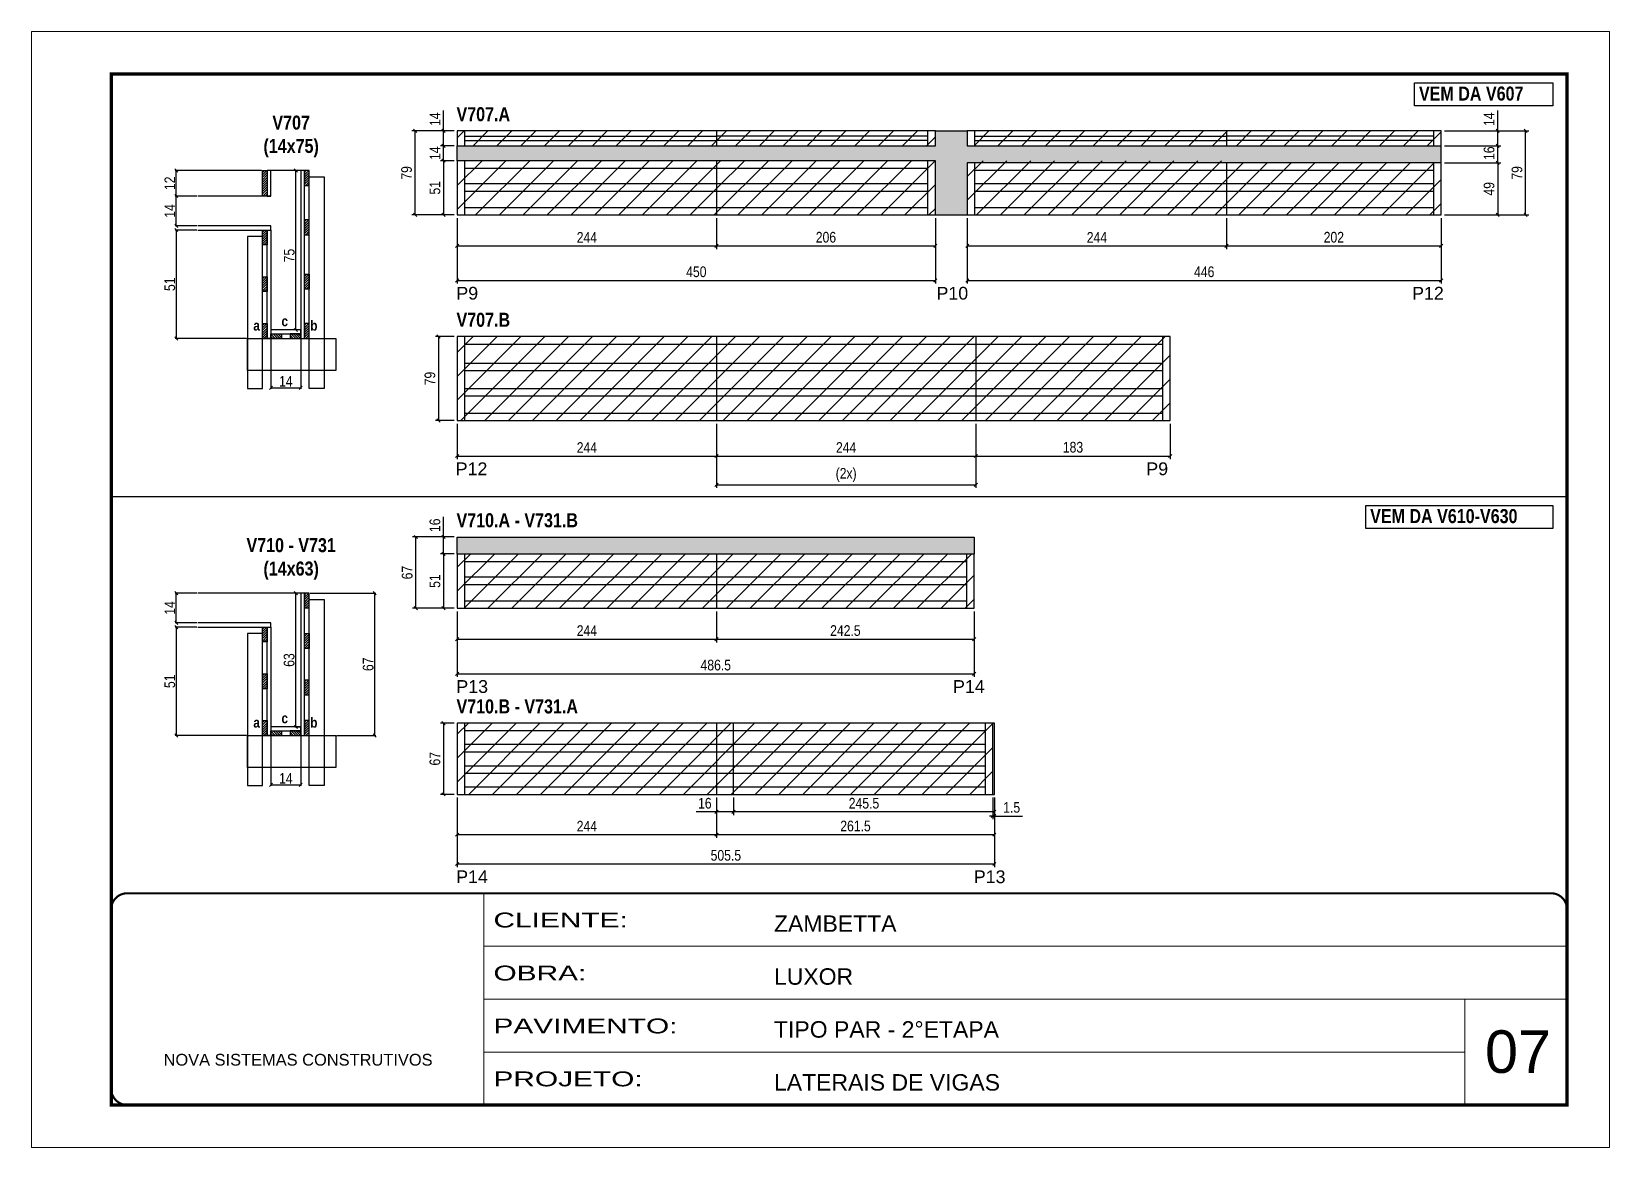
# Model space of a CAD drawing. Extents: x 3309 to 9563, y -2522 to 14608.
# Drawn here: x 6493 to 7978, y 12409 to 13459 of the extents above; entities that cross this region are included whole.
import ezdxf

# ---------------------------------------------------------------- set-up
doc = ezdxf.new("R2010")
doc.units = 0
doc.linetypes.add('CONTINUO', pattern=[0])
doc.linetypes.add('DASHED', pattern=[0.75, 0.5, -0.25])
for name, color, linetype in [('5', 5, 'Continuous'), ('COTA', 241, 'Continuous'), ('detalhes', 4, 'Continuous'), ('NOMENCLATURA', 7, 'Continuous'), ('Painéis', 200, 'Continuous'), ('SARR_2.2x7', 40, 'Continuous'), ('SARR_3.5x7', 81, 'Continuous')]:
    doc.layers.add(name, color=color, linetype=linetype)
for name, color, linetype, lineweight in [('CARIMBO', 255, 'Continuous', 9), ('CONCRETO', 251, 'Continuous', 25), ('Folhas', 255, 'Continuous', 9), ('Hachura', 251, 'Continuous', 9), ('SARRAFO DE PRESSAO', 251, 'DASHED', 9)]:
    doc.layers.add(name, color=color, linetype=linetype, lineweight=lineweight)
doc.styles.add('ARIAL', font='arial.ttf')
doc.styles.add('COTA TECNICA', font='techl___.ttf', dxfattribs={"height": 10})
doc.styles.add('COTA TECNICA 2X', font='techl___.ttf', dxfattribs={"height": 10})
doc.styles.get("Standard").update_dxf_attribs({"font": 'arial.ttf'})
doc.styles.add('TECNICA', font='techb___.ttf', dxfattribs={"height": 10})
doc.styles.add('Tecnologia', font='')
doc.styles.get('Tecnologia').set_extended_font_data('Forgotten Futurist')
doc.dimstyles.new('PAINEL', dxfattribs={"dimtxt": 10, "dimasz": 3, "dimexe": 3, "dimexo": 3, "dimgap": 3, "dimtad": 1, "dimdec": 1, "dimzin": 12, "dimdsep": 46, "dimtxsty": 'COTA TECNICA', "dimblk1": 'OBLIQUE', "dimblk2": 'OBLIQUE', "dimsah": 1, "dimcen": 0.9, "dimclrd": 4, "dimclre": 4, "dimclrt": 240, "dimadec": 1, "dimazin": 3, "dimtfac": 1, "dimtdec": 1, "dimtmove": 0, "dimatfit": 3, "dimfxl": 1, "dimtolj": 1, "dimtzin": 12, "dimarcsym": 0})
doc.dimstyles.new('SECAO', dxfattribs={"dimscale": 0.333333, "dimtxt": 5, "dimasz": 9, "dimexe": 3, "dimexo": 3, "dimgap": 3, "dimtad": 1, "dimdec": 1, "dimlfac": 0.5, "dimzin": 12, "dimdsep": 46, "dimtxsty": 'COTA TECNICA 2X', "dimblk1": 'OBLIQUE', "dimblk2": 'OBLIQUE', "dimsah": 1, "dimcen": 0.9, "dimclrd": 4, "dimclre": 4, "dimclrt": 240, "dimadec": 1, "dimazin": 3, "dimtfac": 1, "dimtdec": 1, "dimtmove": 0, "dimatfit": 3, "dimfxl": 1, "dimtolj": 1, "dimtzin": 12, "dimarcsym": 0})
pattern_1 = [(45, (-116812.018, -19953.4105), (-1.122532015, 1.122532015), [])]
pattern_2 = [(45, (-116812.018, -20386.4263), (-1.122532015, 1.122532015), [])]

msp = doc.modelspace()

# ---------------------------------------------------------------- texts
at = {"layer": '5', "linetype": 'Continuous'}
for s, rotation, p in [('P9', 359.99996, (6892.66, 13207.08)), ('P10', 359.99996, (7344.52, 13207.08)), ('P12', 359.99996, (7792.15, 13207.08)), ('P12', 0.00004, (6892.02, 13041.86)), ('P9', 0.00004, (7542.01, 13041.86)), ('P13', 359.99996, (6892.66, 12837)), ('P14', 359.99996, (7360.1, 12837)), ('P14', 0.00004, (6892.54, 12657.97)), ('P13', 0.00004, (7379.67, 12657.97))]:
    msp.add_text(s, height=12, rotation=rotation, dxfattribs=at).set_placement(p)
at = {"layer": 'CARIMBO', "style": 'ARIAL'}
msp.add_text('07', height=40, dxfattribs=at).set_placement((7860.73, 12479.43))
at = {"layer": 'detalhes', "style": 'TECNICA'}
for s, p in [('c', (6728.07, 13182.01)), ('b', (6755.19, 13177.89)), ('a', (6701.63, 13177.9)), ('c', (6728.07, 12808.4)), ('a', (6701.63, 12804.29)), ('b', (6755.19, 12804.28))]:
    msp.add_text(s, height=9.6, dxfattribs=at).set_placement(p)
at = {"layer": 'NOMENCLATURA', "style": 'TECNICA'}
for s, p in [('VEM DA V607', (7798.63, 13394.37)), ('V707.A', (6892.81, 13374.94)), ('V707.B', (6892.81, 13181.45)), ('VEM DA V610-V630', (7752.69, 12996.76)), ('V710.A - V731.B', (6892.81, 12992.86)), ('V710.B - V731.A', (6892.81, 12817.7))]:
    msp.add_text(s, height=13.2, dxfattribs=at).set_placement(p)
at = {"layer": 'NOMENCLATURA', "char_height": 13.2, "attachment_point": 2, "style": 'TECNICA'}
for s, insert in [('V707\\P(14x75)', (6737.18, 13380.24)), ('V710 - V731\\P(14x63)', (6737.18, 12982.62))]:
    msp.add_mtext_dynamic_manual_height_columns(s, width=300.2766, gutter_width=1, heights=[0], dxfattribs=dict(at, insert=insert))

# ---------------------------------------------------------------- blocks, each defined once
blk = doc.blocks.new('9999999999')
at = {"color": 30, "linetype": 'CONTINUO'}
for p, q in [((98564.6, 34230.2), (98564.6, 34429.4)), ((98564.6, 34379.6), (99584, 34379.6)), ((98564.6, 34329.8), (99488, 34329.8)), ((99584, 34329.8), (99488, 34329.8)), ((99488, 34329.8), (99488, 34230.2)), ((98564.6, 34280), (99488, 34280))]:
    blk.add_line(p, q, dxfattribs=at)
at = {"color": 30, "linetype": 'CONTINUO', "const_width": 2}
blk.add_lwpolyline([(99584, 34230.2), (99584, 34414.4, 0.414214), (99569, 34429.4), (98229, 34429.4, 0.414214), (98214, 34414.4), (98214, 34245.2, 0.414214), (98229, 34230.2), (99584, 34230.2)], format="xyb", dxfattribs=at)
at = {"layer": 'Folhas'}
blk.add_lwpolyline([(98139, 34190.2), (99624, 34190.2), (99624, 35240.2), (98139, 35240.2)], close=True, dxfattribs=at)
at = {"layer": 'Folhas', "color": 30, "const_width": 3}
blk.add_lwpolyline([(98214, 34230.2), (99584, 34230.2), (99584, 35200.2), (98214, 35200.2)], close=True, dxfattribs=at)
at = {"color": 7, "linetype": 'Continuous', "ltscale": 5, "style": 'ARIAL'}
for s, height, p in [('ZAMBETTA', 15.48, (98837.7, 34393.1)), ('LUXOR', 15.48, (98837.7, 34343.3)), ('TIPO PAR - 2°ETAPA', 15.483, (98837.7, 34293.5)), ('NOVA SISTEMAS CONSTRUTIVOS', 11.059, (98263.2, 34267.2)), ('LATERAIS DE VIGAS', 15.483, (98837.7, 34243.7))]:
    blk.add_text(s, height=height, dxfattribs=at).set_placement(p)
at = {"layer": 'Folhas', "color": 7, "style": 'Tecnologia', "width": 1.5}
for s, p in [('CLIENTE:', (98573.7, 34397.2)), ('OBRA:', (98573.7, 34347.3)), ('PAVIMENTO:', (98573.7, 34297.5)), ('PROJETO:', (98573.7, 34247.7))]:
    blk.add_text(s, height=14, dxfattribs=at).set_placement(p)
blk = doc.blocks.new('_Oblique')
at = {"color": 0, "linetype": 'ByBlock', "lineweight": -2}
blk.add_line((-0.5, -0.5), (0.5, 0.5), dxfattribs=at)
blk = doc.blocks.new('*D93')
at = {"layer": 'COTA', "color": 4, "lineweight": -2, "transparency": 16777216}
for p, q in [((6648.5, 13272.5), (6628.1, 13272.5)), ((6629.1, 13272.5), (6629.1, 13170.5)), ((6695.2, 13170.5), (6628.1, 13170.5))]:
    blk.add_line(p, q, dxfattribs=at)
at = {"layer": 'Defpoints', "color": 0, "transparency": 16777216}
for p in [(6649.5, 13272.5), (6629.1, 13170.5), (6696.2, 13170.5, 0)]:
    blk.add_point(p, dxfattribs=at)
at = {"layer": 'COTA', "color": 4, "lineweight": -2, "transparency": 16777216, "xscale": 3, "yscale": 3, "zscale": 3}
for p, rotation in [((6629.1, 13272.5), 90), ((6629.1, 13170.5), 270)]:
    blk.add_blockref('_Oblique', p, dxfattribs=dict(at, rotation=rotation))
at = {"layer": 'COTA', "color": 240, "transparency": 16777216, "insert": (6623, 13221.5), "char_height": 10, "attachment_point": 5, "rotation": 90, "style": 'COTA TECNICA 2X'}
blk.add_mtext('\\A1;51', dxfattribs=at)
blk = doc.blocks.new('*D94')
at = {"layer": 'COTA', "color": 4, "lineweight": -2, "transparency": 16777216}
for p, q in [((6745.2, 13328.5), (6740.5, 13328.5)), ((6741.5, 13178.5), (6741.5, 13328.5)), ((6745.2, 13178.5), (6740.5, 13178.5))]:
    blk.add_line(p, q, dxfattribs=at)
at = {"layer": 'Defpoints', "color": 0, "transparency": 16777216}
for p in [(6741.5, 13328.5), (6746.2, 13328.5), (6746.2, 13178.5)]:
    blk.add_point(p, dxfattribs=at)
at = {"layer": 'COTA', "color": 4, "lineweight": -2, "transparency": 16777216, "xscale": 3, "yscale": 3, "zscale": 3}
for p, rotation in [((6741.5, 13328.5), 90), ((6741.5, 13178.5), 270)]:
    blk.add_blockref('_Oblique', p, dxfattribs=dict(at, rotation=rotation))
at = {"layer": 'COTA', "color": 240, "transparency": 16777216, "insert": (6735.4, 13248.5), "char_height": 10, "attachment_point": 5, "rotation": 90, "style": 'COTA TECNICA 2X'}
blk.add_mtext('\\A1;75', dxfattribs=at)
blk = doc.blocks.new('*D111')
at = {"layer": 'COTA', "color": 4, "lineweight": -2, "transparency": 16777216}
for p, q in [((6648.5, 13304.5), (6628.1, 13304.5)), ((6629.1, 13276.5), (6629.1, 13304.5)), ((6648.5, 13276.5), (6628.1, 13276.5))]:
    blk.add_line(p, q, dxfattribs=at)
at = {"layer": 'Defpoints', "color": 0, "transparency": 16777216}
for p in [(6629.1, 13304.5), (6649.5, 13304.5), (6649.5, 13276.5)]:
    blk.add_point(p, dxfattribs=at)
at = {"layer": 'COTA', "color": 4, "lineweight": -2, "transparency": 16777216, "xscale": 3, "yscale": 3, "zscale": 3}
for p, rotation in [((6629.1, 13304.5), 90), ((6629.1, 13276.5), 270)]:
    blk.add_blockref('_Oblique', p, dxfattribs=dict(at, rotation=rotation))
at = {"layer": 'COTA', "color": 240, "transparency": 16777216, "insert": (6623, 13290.5), "char_height": 10, "attachment_point": 5, "rotation": 90, "style": 'COTA TECNICA 2X'}
blk.add_mtext('\\A1;14', dxfattribs=at)
blk = doc.blocks.new('*D112')
at = {"layer": 'COTA', "color": 4, "lineweight": -2, "transparency": 16777216}
for p, q in [((6709.2, 13328.5), (6628.1, 13328.5)), ((6629.1, 13304.5), (6629.1, 13328.5)), ((6648.5, 13304.5), (6628.1, 13304.5))]:
    blk.add_line(p, q, dxfattribs=at)
at = {"layer": 'Defpoints', "color": 0, "transparency": 16777216}
for p in [(6629.1, 13328.5), (6710.2, 13328.5), (6649.5, 13304.5)]:
    blk.add_point(p, dxfattribs=at)
at = {"layer": 'COTA', "color": 4, "lineweight": -2, "transparency": 16777216, "xscale": 3, "yscale": 3, "zscale": 3}
for p, rotation in [((6629.1, 13328.5), 90), ((6629.1, 13304.5), 270)]:
    blk.add_blockref('_Oblique', p, dxfattribs=dict(at, rotation=rotation))
at = {"layer": 'COTA', "color": 240, "transparency": 16777216, "insert": (6623, 13316.5), "char_height": 10, "attachment_point": 5, "rotation": 90, "style": 'COTA TECNICA 2X'}
blk.add_mtext('\\A1;12', dxfattribs=at)
blk = doc.blocks.new('*D113')
at = {"layer": 'COTA', "color": 4, "lineweight": -2, "transparency": 16777216}
for p, q in [((6718.2, 13169.5), (6718.2, 13123.1)), ((6746.2, 13169.5), (6746.2, 13123.1)), ((6718.2, 13124.1), (6746.2, 13124.1))]:
    blk.add_line(p, q, dxfattribs=at)
at = {"layer": 'Defpoints', "color": 0, "transparency": 16777216}
for p in [(6718.2, 13170.5), (6746.2, 13170.5), (6746.2, 13124.1)]:
    blk.add_point(p, dxfattribs=at)
at = {"layer": 'COTA', "color": 4, "lineweight": -2, "transparency": 16777216, "xscale": 3, "yscale": 3, "zscale": 3, "rotation": 180}
blk.add_blockref('_Oblique', (6718.2, 13124.1), dxfattribs=at)
at = {"layer": 'COTA', "color": 4, "lineweight": -2, "transparency": 16777216, "xscale": 3, "yscale": 3, "zscale": 3}
blk.add_blockref('_Oblique', (6746.2, 13124.1), dxfattribs=at)
at = {"layer": 'COTA', "color": 240, "transparency": 16777216, "insert": (6732.2, 13130.2), "char_height": 10, "attachment_point": 5, "style": 'COTA TECNICA 2X'}
blk.add_mtext('\\A1;14', dxfattribs=at)
blk = doc.blocks.new('*D97')
at = {"layer": 'COTA', "color": 4, "lineweight": -2, "transparency": 16777216}
for p, q in [((6893.5, 13283.8), (6893.5, 13222.1)), ((7343.5, 13283.8), (7343.5, 13222.1)), ((6893.5, 13225.1), (7343.5, 13225.1))]:
    blk.add_line(p, q, dxfattribs=at)
at = {"layer": 'Defpoints', "color": 0, "transparency": 16777216}
for p in [(6893.5, 13286.8), (7343.5, 13286.8), (7343.5, 13225.1)]:
    blk.add_point(p, dxfattribs=at)
at = {"layer": 'COTA', "color": 4, "lineweight": -2, "transparency": 16777216, "xscale": 3, "yscale": 3, "zscale": 3, "rotation": 180}
blk.add_blockref('_Oblique', (6893.5, 13225.1), dxfattribs=at)
at = {"layer": 'COTA', "color": 4, "lineweight": -2, "transparency": 16777216, "xscale": 3, "yscale": 3, "zscale": 3}
blk.add_blockref('_Oblique', (7343.5, 13225.1), dxfattribs=at)
at = {"layer": 'COTA', "color": 240, "transparency": 16777216, "insert": (7118.5, 13233.2), "char_height": 10, "attachment_point": 5, "style": 'COTA TECNICA'}
blk.add_mtext('\\A1;450', dxfattribs=at)
blk = doc.blocks.new('*D98')
at = {"layer": 'COTA', "color": 4, "lineweight": -2, "transparency": 16777216}
for p, q in [((6893.5, 13283.8), (6893.5, 13254.6)), ((7137.5, 13283.8), (7137.5, 13254.6)), ((6893.5, 13257.6), (7137.5, 13257.6))]:
    blk.add_line(p, q, dxfattribs=at)
at = {"layer": 'Defpoints', "color": 0, "transparency": 16777216}
for p in [(6893.5, 13286.8), (7137.5, 13286.8), (7137.5, 13257.6)]:
    blk.add_point(p, dxfattribs=at)
at = {"layer": 'COTA', "color": 4, "lineweight": -2, "transparency": 16777216, "xscale": 3, "yscale": 3, "zscale": 3, "rotation": 180}
blk.add_blockref('_Oblique', (6893.5, 13257.6), dxfattribs=at)
at = {"layer": 'COTA', "color": 4, "lineweight": -2, "transparency": 16777216, "xscale": 3, "yscale": 3, "zscale": 3}
blk.add_blockref('_Oblique', (7137.5, 13257.6), dxfattribs=at)
at = {"layer": 'COTA', "color": 240, "transparency": 16777216, "insert": (7015.5, 13265.6), "char_height": 10, "attachment_point": 5, "style": 'COTA TECNICA'}
blk.add_mtext('\\A1;244', dxfattribs=at)
blk = doc.blocks.new('*D99')
at = {"layer": 'COTA', "color": 4, "lineweight": -2, "transparency": 16777216}
for p, q in [((7137.5, 13283.8), (7137.5, 13254.6)), ((7343.5, 13283.8), (7343.5, 13254.6)), ((7137.5, 13257.6), (7343.5, 13257.6))]:
    blk.add_line(p, q, dxfattribs=at)
at = {"layer": 'Defpoints', "color": 0, "transparency": 16777216}
for p in [(7137.5, 13286.8), (7343.5, 13286.8), (7343.5, 13257.6)]:
    blk.add_point(p, dxfattribs=at)
at = {"layer": 'COTA', "color": 4, "lineweight": -2, "transparency": 16777216, "xscale": 3, "yscale": 3, "zscale": 3, "rotation": 180}
blk.add_blockref('_Oblique', (7137.5, 13257.6), dxfattribs=at)
at = {"layer": 'COTA', "color": 4, "lineweight": -2, "transparency": 16777216, "xscale": 3, "yscale": 3, "zscale": 3}
blk.add_blockref('_Oblique', (7343.5, 13257.6), dxfattribs=at)
at = {"layer": 'COTA', "color": 240, "transparency": 16777216, "insert": (7240.5, 13265.7), "char_height": 10, "attachment_point": 5, "style": 'COTA TECNICA'}
blk.add_mtext('\\A1;206', dxfattribs=at)
blk = doc.blocks.new('*D100')
at = {"layer": 'COTA', "color": 4, "lineweight": -2, "transparency": 16777216}
for p, q in [((7373.5, 13283.8), (7373.5, 13222.1)), ((7819.5, 13283.8), (7819.5, 13222.1)), ((7373.5, 13225.1), (7819.5, 13225.1))]:
    blk.add_line(p, q, dxfattribs=at)
at = {"layer": 'Defpoints', "color": 0, "transparency": 16777216}
for p in [(7373.5, 13286.8), (7819.5, 13286.8), (7819.5, 13225.1)]:
    blk.add_point(p, dxfattribs=at)
at = {"layer": 'COTA', "color": 4, "lineweight": -2, "transparency": 16777216, "xscale": 3, "yscale": 3, "zscale": 3, "rotation": 180}
blk.add_blockref('_Oblique', (7373.5, 13225.1), dxfattribs=at)
at = {"layer": 'COTA', "color": 4, "lineweight": -2, "transparency": 16777216, "xscale": 3, "yscale": 3, "zscale": 3}
blk.add_blockref('_Oblique', (7819.5, 13225.1), dxfattribs=at)
at = {"layer": 'COTA', "color": 240, "transparency": 16777216, "insert": (7596.5, 13233.2), "char_height": 10, "attachment_point": 5, "style": 'COTA TECNICA'}
blk.add_mtext('\\A1;446', dxfattribs=at)
blk = doc.blocks.new('*D101')
at = {"layer": 'COTA', "color": 4, "lineweight": -2, "transparency": 16777216}
for p, q in [((7373.5, 13283.8), (7373.5, 13254.6)), ((7617.5, 13283.8), (7617.5, 13254.6)), ((7373.5, 13257.6), (7617.5, 13257.6))]:
    blk.add_line(p, q, dxfattribs=at)
at = {"layer": 'Defpoints', "color": 0, "transparency": 16777216}
for p in [(7373.5, 13286.8), (7617.5, 13286.8), (7617.5, 13257.6)]:
    blk.add_point(p, dxfattribs=at)
at = {"layer": 'COTA', "color": 4, "lineweight": -2, "transparency": 16777216, "xscale": 3, "yscale": 3, "zscale": 3, "rotation": 180}
blk.add_blockref('_Oblique', (7373.5, 13257.6), dxfattribs=at)
at = {"layer": 'COTA', "color": 4, "lineweight": -2, "transparency": 16777216, "xscale": 3, "yscale": 3, "zscale": 3}
blk.add_blockref('_Oblique', (7617.5, 13257.6), dxfattribs=at)
at = {"layer": 'COTA', "color": 240, "transparency": 16777216, "insert": (7495.5, 13265.6), "char_height": 10, "attachment_point": 5, "style": 'COTA TECNICA'}
blk.add_mtext('\\A1;244', dxfattribs=at)
blk = doc.blocks.new('*D102')
at = {"layer": 'COTA', "color": 4, "lineweight": -2, "transparency": 16777216}
for p, q in [((7617.5, 13283.8), (7617.5, 13254.6)), ((7819.5, 13283.8), (7819.5, 13254.6)), ((7617.5, 13257.6), (7819.5, 13257.6))]:
    blk.add_line(p, q, dxfattribs=at)
at = {"layer": 'Defpoints', "color": 0, "transparency": 16777216}
for p in [(7617.5, 13286.8), (7819.5, 13286.8), (7819.5, 13257.6)]:
    blk.add_point(p, dxfattribs=at)
at = {"layer": 'COTA', "color": 4, "lineweight": -2, "transparency": 16777216, "xscale": 3, "yscale": 3, "zscale": 3, "rotation": 180}
blk.add_blockref('_Oblique', (7617.5, 13257.6), dxfattribs=at)
at = {"layer": 'COTA', "color": 4, "lineweight": -2, "transparency": 16777216, "xscale": 3, "yscale": 3, "zscale": 3}
blk.add_blockref('_Oblique', (7819.5, 13257.6), dxfattribs=at)
at = {"layer": 'COTA', "color": 240, "transparency": 16777216, "insert": (7718.5, 13265.7), "char_height": 10, "attachment_point": 5, "style": 'COTA TECNICA'}
blk.add_mtext('\\A1;202', dxfattribs=at)
blk = doc.blocks.new('*D103')
at = {"layer": 'COTA', "color": 4, "lineweight": -2, "transparency": 16777216}
for p, q in [((7822.5, 13335.8), (7875.7, 13335.8)), ((7872.7, 13335.8), (7872.7, 13286.8)), ((7822.5, 13286.8), (7875.7, 13286.8))]:
    blk.add_line(p, q, dxfattribs=at)
at = {"layer": 'Defpoints', "color": 0, "transparency": 16777216}
for p in [(7819.5, 13335.8), (7819.5, 13286.8), (7872.7, 13286.8)]:
    blk.add_point(p, dxfattribs=at)
at = {"layer": 'COTA', "color": 4, "lineweight": -2, "transparency": 16777216, "xscale": 3, "yscale": 3, "zscale": 3}
for p, rotation in [((7872.7, 13335.8), 90), ((7872.7, 13286.8), 270)]:
    blk.add_blockref('_Oblique', p, dxfattribs=dict(at, rotation=rotation))
at = {"layer": 'COTA', "color": 240, "transparency": 16777216, "insert": (7864.6, 13311.3), "char_height": 10, "attachment_point": 5, "rotation": 90, "style": 'COTA TECNICA'}
blk.add_mtext('\\A1;49', dxfattribs=at)
blk = doc.blocks.new('*D104')
at = {"layer": 'COTA', "color": 4, "lineweight": -2, "transparency": 16777216}
for p, q in [((7822.5, 13351.8), (7875.7, 13351.8)), ((7872.7, 13335.8), (7872.7, 13351.8)), ((7822.5, 13335.8), (7875.7, 13335.8))]:
    blk.add_line(p, q, dxfattribs=at)
at = {"layer": 'Defpoints', "color": 0, "transparency": 16777216}
for p in [(7819.5, 13351.8), (7872.7, 13351.8), (7819.5, 13335.8)]:
    blk.add_point(p, dxfattribs=at)
at = {"layer": 'COTA', "color": 4, "lineweight": -2, "transparency": 16777216, "xscale": 3, "yscale": 3, "zscale": 3}
for p, rotation in [((7872.7, 13351.8), 90), ((7872.7, 13335.8), 270)]:
    blk.add_blockref('_Oblique', p, dxfattribs=dict(at, rotation=rotation))
at = {"layer": 'COTA', "color": 240, "transparency": 16777216, "insert": (7864.6, 13344.8), "char_height": 10, "attachment_point": 5, "rotation": 90, "style": 'COTA TECNICA'}
blk.add_mtext('\\A1;16', dxfattribs=at)
blk = doc.blocks.new('*D105')
at = {"layer": 'COTA', "color": 4, "lineweight": -2, "transparency": 16777216}
for p, q in [((7872.7, 13365.8), (7872.7, 13384.9)), ((7822.5, 13365.8), (7875.7, 13365.8)), ((7872.7, 13351.8), (7872.7, 13365.8)), ((7822.5, 13351.8), (7875.7, 13351.8))]:
    blk.add_line(p, q, dxfattribs=at)
at = {"layer": 'Defpoints', "color": 0, "transparency": 16777216}
for p in [(7819.5, 13365.8), (7872.7, 13365.8), (7819.5, 13351.8)]:
    blk.add_point(p, dxfattribs=at)
at = {"layer": 'COTA', "color": 4, "lineweight": -2, "transparency": 16777216, "xscale": 3, "yscale": 3, "zscale": 3}
for p, rotation in [((7872.7, 13365.8), 90), ((7872.7, 13351.8), 270)]:
    blk.add_blockref('_Oblique', p, dxfattribs=dict(at, rotation=rotation))
at = {"layer": 'COTA', "color": 240, "transparency": 16777216, "insert": (7864.6, 13376.8), "char_height": 10, "attachment_point": 5, "rotation": 90, "style": 'COTA TECNICA'}
blk.add_mtext('\\A1;14', dxfattribs=at)
blk = doc.blocks.new('*D106')
at = {"layer": 'COTA', "color": 4, "lineweight": -2, "transparency": 16777216}
for p, q in [((7822.5, 13365.8), (7902, 13365.8)), ((7899, 13286.8), (7899, 13365.8)), ((7822.5, 13286.8), (7902, 13286.8))]:
    blk.add_line(p, q, dxfattribs=at)
at = {"layer": 'Defpoints', "color": 0, "transparency": 16777216}
for p in [(7819.5, 13365.8), (7899, 13365.8), (7819.5, 13286.8)]:
    blk.add_point(p, dxfattribs=at)
at = {"layer": 'COTA', "color": 4, "lineweight": -2, "transparency": 16777216, "xscale": 3, "yscale": 3, "zscale": 3}
for p, rotation in [((7899, 13365.8), 90), ((7899, 13286.8), 270)]:
    blk.add_blockref('_Oblique', p, dxfattribs=dict(at, rotation=rotation))
at = {"layer": 'COTA', "color": 240, "transparency": 16777216, "insert": (7890.9, 13326.3), "char_height": 10, "attachment_point": 5, "rotation": 90, "style": 'COTA TECNICA'}
blk.add_mtext('\\A1;79', dxfattribs=at)
blk = doc.blocks.new('*D107')
at = {"layer": 'COTA', "color": 4, "lineweight": -2, "transparency": 16777216}
for p, q in [((6890.5, 13337.8), (6877.6, 13337.8)), ((6880.6, 13337.8), (6880.6, 13286.8)), ((6890.5, 13286.8), (6877.6, 13286.8))]:
    blk.add_line(p, q, dxfattribs=at)
at = {"layer": 'Defpoints', "color": 0, "transparency": 16777216}
for p in [(6893.5, 13337.8), (6880.6, 13286.8), (6893.5, 13286.8)]:
    blk.add_point(p, dxfattribs=at)
at = {"layer": 'COTA', "color": 4, "lineweight": -2, "transparency": 16777216, "xscale": 3, "yscale": 3, "zscale": 3}
for p, rotation in [((6880.6, 13337.8), 90), ((6880.6, 13286.8), 270)]:
    blk.add_blockref('_Oblique', p, dxfattribs=dict(at, rotation=rotation))
at = {"layer": 'COTA', "color": 240, "transparency": 16777216, "insert": (6872.5, 13312.3), "char_height": 10, "attachment_point": 5, "rotation": 90, "style": 'COTA TECNICA'}
blk.add_mtext('\\A1;51', dxfattribs=at)
blk = doc.blocks.new('*D108')
at = {"layer": 'COTA', "color": 4, "lineweight": -2, "transparency": 16777216}
for p, q in [((6890.5, 13351.8), (6877.6, 13351.8)), ((6880.6, 13337.8), (6880.6, 13351.8)), ((6890.5, 13337.8), (6877.6, 13337.8))]:
    blk.add_line(p, q, dxfattribs=at)
at = {"layer": 'Defpoints', "color": 0, "transparency": 16777216}
for p in [(6880.6, 13351.8), (6893.5, 13351.8), (6893.5, 13337.8)]:
    blk.add_point(p, dxfattribs=at)
at = {"layer": 'COTA', "color": 4, "lineweight": -2, "transparency": 16777216, "xscale": 3, "yscale": 3, "zscale": 3}
for p, rotation in [((6880.6, 13351.8), 90), ((6880.6, 13337.8), 270)]:
    blk.add_blockref('_Oblique', p, dxfattribs=dict(at, rotation=rotation))
at = {"layer": 'COTA', "color": 240, "transparency": 16777216, "insert": (6872.6, 13344.8), "char_height": 10, "attachment_point": 5, "rotation": 90, "style": 'COTA TECNICA'}
blk.add_mtext('\\A1;14', dxfattribs=at)
blk = doc.blocks.new('*D109')
at = {"layer": 'COTA', "color": 4, "lineweight": -2, "transparency": 16777216}
for p, q in [((6880.6, 13365.8), (6880.6, 13384.9)), ((6890.5, 13365.8), (6877.6, 13365.8)), ((6880.6, 13351.8), (6880.6, 13365.8)), ((6890.5, 13351.8), (6877.6, 13351.8))]:
    blk.add_line(p, q, dxfattribs=at)
at = {"layer": 'Defpoints', "color": 0, "transparency": 16777216}
for p in [(6880.6, 13365.8), (6893.5, 13365.8), (6893.5, 13351.8)]:
    blk.add_point(p, dxfattribs=at)
at = {"layer": 'COTA', "color": 4, "lineweight": -2, "transparency": 16777216, "xscale": 3, "yscale": 3, "zscale": 3}
for p, rotation in [((6880.6, 13365.8), 90), ((6880.6, 13351.8), 270)]:
    blk.add_blockref('_Oblique', p, dxfattribs=dict(at, rotation=rotation))
at = {"layer": 'COTA', "color": 240, "transparency": 16777216, "insert": (6872.6, 13376.8), "char_height": 10, "attachment_point": 5, "rotation": 90, "style": 'COTA TECNICA'}
blk.add_mtext('\\A1;14', dxfattribs=at)
blk = doc.blocks.new('*D110')
at = {"layer": 'COTA', "color": 4, "lineweight": -2, "transparency": 16777216}
for p, q in [((6890.5, 13365.8), (6850.9, 13365.8)), ((6853.9, 13286.8), (6853.9, 13365.8)), ((6890.5, 13286.8), (6850.9, 13286.8))]:
    blk.add_line(p, q, dxfattribs=at)
at = {"layer": 'Defpoints', "color": 0, "transparency": 16777216}
for p in [(6853.9, 13365.8), (6893.5, 13365.8), (6893.5, 13286.8)]:
    blk.add_point(p, dxfattribs=at)
at = {"layer": 'COTA', "color": 4, "lineweight": -2, "transparency": 16777216, "xscale": 3, "yscale": 3, "zscale": 3}
for p, rotation in [((6853.9, 13365.8), 90), ((6853.9, 13286.8), 270)]:
    blk.add_blockref('_Oblique', p, dxfattribs=dict(at, rotation=rotation))
at = {"layer": 'COTA', "color": 240, "transparency": 16777216, "insert": (6845.8, 13326.3), "char_height": 10, "attachment_point": 5, "rotation": 90, "style": 'COTA TECNICA'}
blk.add_mtext('\\A1;79', dxfattribs=at)
blk = doc.blocks.new('*D125')
at = {"layer": 'COTA', "color": 4, "lineweight": -2, "transparency": 16777216}
for p, q in [((6890.5, 13172.3), (6872.9, 13172.3)), ((6875.9, 13172.3), (6875.9, 13093.3)), ((6890.5, 13093.3), (6872.9, 13093.3))]:
    blk.add_line(p, q, dxfattribs=at)
at = {"layer": 'Defpoints', "color": 0, "transparency": 16777216}
for p in [(6893.5, 13172.3, 0), (6875.9, 13093.3), (6893.5, 13093.3, 0)]:
    blk.add_point(p, dxfattribs=at)
at = {"layer": 'COTA', "color": 4, "lineweight": -2, "transparency": 16777216, "xscale": 3, "yscale": 3, "zscale": 3}
for p, rotation in [((6875.9, 13172.3), 90), ((6875.9, 13093.3), 270)]:
    blk.add_blockref('_Oblique', p, dxfattribs=dict(at, rotation=rotation))
at = {"layer": 'COTA', "color": 240, "transparency": 16777216, "insert": (6867.8, 13132.8), "char_height": 10, "attachment_point": 5, "rotation": 90, "style": 'COTA TECNICA'}
blk.add_mtext('\\A1;79', dxfattribs=at)
blk = doc.blocks.new('*D126')
at = {"layer": 'COTA', "color": 4, "lineweight": -2, "transparency": 16777216}
for p, q in [((6893.5, 13090.3), (6893.5, 13056.9)), ((7137.5, 13090.3), (7137.5, 13056.9)), ((6893.5, 13059.9), (7137.5, 13059.9))]:
    blk.add_line(p, q, dxfattribs=at)
at = {"layer": 'Defpoints', "color": 0, "transparency": 16777216}
for p in [(6893.5, 13093.3), (7137.5, 13093.3), (7137.5, 13059.9)]:
    blk.add_point(p, dxfattribs=at)
at = {"layer": 'COTA', "color": 4, "lineweight": -2, "transparency": 16777216, "xscale": 3, "yscale": 3, "zscale": 3, "rotation": 180}
blk.add_blockref('_Oblique', (6893.5, 13059.9), dxfattribs=at)
at = {"layer": 'COTA', "color": 4, "lineweight": -2, "transparency": 16777216, "xscale": 3, "yscale": 3, "zscale": 3}
blk.add_blockref('_Oblique', (7137.5, 13059.9), dxfattribs=at)
at = {"layer": 'COTA', "color": 240, "transparency": 16777216, "insert": (7015.5, 13067.9), "char_height": 10, "attachment_point": 5, "style": 'COTA TECNICA'}
blk.add_mtext('\\A1;244', dxfattribs=at)
blk = doc.blocks.new('*D127')
at = {"layer": 'COTA', "color": 4, "lineweight": -2, "transparency": 16777216}
for p, q in [((7137.5, 13090.3), (7137.5, 13056.9)), ((7381.5, 13090.3), (7381.5, 13056.9)), ((7137.5, 13059.9), (7381.5, 13059.9))]:
    blk.add_line(p, q, dxfattribs=at)
at = {"layer": 'Defpoints', "color": 0, "transparency": 16777216}
for p in [(7137.5, 13093.3), (7381.5, 13093.3), (7381.5, 13059.9)]:
    blk.add_point(p, dxfattribs=at)
at = {"layer": 'COTA', "color": 4, "lineweight": -2, "transparency": 16777216, "xscale": 3, "yscale": 3, "zscale": 3, "rotation": 180}
blk.add_blockref('_Oblique', (7137.5, 13059.9), dxfattribs=at)
at = {"layer": 'COTA', "color": 4, "lineweight": -2, "transparency": 16777216, "xscale": 3, "yscale": 3, "zscale": 3}
blk.add_blockref('_Oblique', (7381.5, 13059.9), dxfattribs=at)
at = {"layer": 'COTA', "color": 240, "transparency": 16777216, "insert": (7259.5, 13067.9), "char_height": 10, "attachment_point": 5, "style": 'COTA TECNICA'}
blk.add_mtext('\\A1;244', dxfattribs=at)
blk = doc.blocks.new('*D128')
at = {"layer": 'COTA', "color": 4, "lineweight": -2, "transparency": 16777216}
for p, q in [((7381.5, 13090.3), (7381.5, 13056.9)), ((7564.5, 13090.3), (7564.5, 13056.9)), ((7381.5, 13059.9), (7564.5, 13059.9))]:
    blk.add_line(p, q, dxfattribs=at)
at = {"layer": 'Defpoints', "color": 0, "transparency": 16777216}
for p in [(7381.5, 13093.3), (7564.5, 13093.3), (7564.5, 13059.9)]:
    blk.add_point(p, dxfattribs=at)
at = {"layer": 'COTA', "color": 4, "lineweight": -2, "transparency": 16777216, "xscale": 3, "yscale": 3, "zscale": 3, "rotation": 180}
blk.add_blockref('_Oblique', (7381.5, 13059.9), dxfattribs=at)
at = {"layer": 'COTA', "color": 4, "lineweight": -2, "transparency": 16777216, "xscale": 3, "yscale": 3, "zscale": 3}
blk.add_blockref('_Oblique', (7564.5, 13059.9), dxfattribs=at)
at = {"layer": 'COTA', "color": 240, "transparency": 16777216, "insert": (7473, 13068.1), "char_height": 10, "attachment_point": 5, "style": 'COTA TECNICA'}
blk.add_mtext('\\A1;183', dxfattribs=at)
blk = doc.blocks.new('*D129')
at = {"layer": 'COTA', "color": 4, "lineweight": -2, "transparency": 16777216}
for p, q in [((7137.5, 13090.3), (7137.5, 13029.8)), ((7381.5, 13090.3), (7381.5, 13029.8)), ((7137.5, 13032.8), (7381.5, 13032.8))]:
    blk.add_line(p, q, dxfattribs=at)
at = {"layer": 'Defpoints', "color": 0, "transparency": 16777216}
for p in [(7137.5, 13093.3), (7381.5, 13093.3), (7381.5, 13032.8)]:
    blk.add_point(p, dxfattribs=at)
at = {"layer": 'COTA', "color": 4, "lineweight": -2, "transparency": 16777216, "xscale": 3, "yscale": 3, "zscale": 3, "rotation": 180}
blk.add_blockref('_Oblique', (7137.5, 13032.8), dxfattribs=at)
at = {"layer": 'COTA', "color": 4, "lineweight": -2, "transparency": 16777216, "xscale": 3, "yscale": 3, "zscale": 3}
blk.add_blockref('_Oblique', (7381.5, 13032.8), dxfattribs=at)
at = {"layer": 'COTA', "color": 240, "transparency": 16777216, "insert": (7259.5, 13042.1), "char_height": 10, "attachment_point": 5, "style": 'COTA TECNICA'}
blk.add_mtext('\\A1;(2x)', dxfattribs=at)
blk = doc.blocks.new('*D95')
at = {"layer": 'COTA', "color": 4, "lineweight": -2, "transparency": 16777216}
for p, q in [((6648.5, 12898.9), (6628.1, 12898.9)), ((6629.1, 12898.9), (6629.1, 12796.9)), ((6695.2, 12796.9), (6628.1, 12796.9))]:
    blk.add_line(p, q, dxfattribs=at)
at = {"layer": 'Defpoints', "color": 0, "transparency": 16777216}
for p in [(6649.5, 12898.9), (6629.1, 12796.9), (6696.2, 12796.9, 0)]:
    blk.add_point(p, dxfattribs=at)
at = {"layer": 'COTA', "color": 4, "lineweight": -2, "transparency": 16777216, "xscale": 3, "yscale": 3, "zscale": 3}
for p, rotation in [((6629.1, 12898.9), 90), ((6629.1, 12796.9), 270)]:
    blk.add_blockref('_Oblique', p, dxfattribs=dict(at, rotation=rotation))
at = {"layer": 'COTA', "color": 240, "transparency": 16777216, "insert": (6623, 12847.9), "char_height": 10, "attachment_point": 5, "rotation": 90, "style": 'COTA TECNICA 2X'}
blk.add_mtext('\\A1;51', dxfattribs=at)
blk = doc.blocks.new('*D96')
at = {"layer": 'COTA', "color": 4, "lineweight": -2, "transparency": 16777216}
for p, q in [((6745.2, 12930.9), (6740.5, 12930.9)), ((6741.5, 12804.9), (6741.5, 12930.9)), ((6745.2, 12804.9), (6740.5, 12804.9))]:
    blk.add_line(p, q, dxfattribs=at)
at = {"layer": 'Defpoints', "color": 0, "transparency": 16777216}
for p in [(6741.5, 12930.9), (6746.2, 12930.9), (6746.2, 12804.9)]:
    blk.add_point(p, dxfattribs=at)
at = {"layer": 'COTA', "color": 4, "lineweight": -2, "transparency": 16777216, "xscale": 3, "yscale": 3, "zscale": 3}
for p, rotation in [((6741.5, 12930.9), 90), ((6741.5, 12804.9), 270)]:
    blk.add_blockref('_Oblique', p, dxfattribs=dict(at, rotation=rotation))
at = {"layer": 'COTA', "color": 240, "transparency": 16777216, "insert": (6735.3, 12867.9), "char_height": 10, "attachment_point": 5, "rotation": 90, "style": 'COTA TECNICA 2X'}
blk.add_mtext('\\A1;63', dxfattribs=at)
blk = doc.blocks.new('*D130')
at = {"layer": 'COTA', "color": 4, "lineweight": -2, "transparency": 16777216}
for p, q in [((6648.5, 12930.9), (6628.1, 12930.9)), ((6629.1, 12902.9), (6629.1, 12930.9)), ((6648.5, 12902.9), (6628.1, 12902.9))]:
    blk.add_line(p, q, dxfattribs=at)
at = {"layer": 'Defpoints', "color": 0, "transparency": 16777216}
for p in [(6629.1, 12930.9), (6649.5, 12930.9), (6649.5, 12902.9)]:
    blk.add_point(p, dxfattribs=at)
at = {"layer": 'COTA', "color": 4, "lineweight": -2, "transparency": 16777216, "xscale": 3, "yscale": 3, "zscale": 3}
for p, rotation in [((6629.1, 12930.9), 90), ((6629.1, 12902.9), 270)]:
    blk.add_blockref('_Oblique', p, dxfattribs=dict(at, rotation=rotation))
at = {"layer": 'COTA', "color": 240, "transparency": 16777216, "insert": (6623, 12916.9), "char_height": 10, "attachment_point": 5, "rotation": 90, "style": 'COTA TECNICA 2X'}
blk.add_mtext('\\A1;14', dxfattribs=at)
blk = doc.blocks.new('*D131')
at = {"layer": 'COTA', "color": 4, "lineweight": -2, "transparency": 16777216}
for p, q in [((6718.2, 12795.9), (6718.2, 12749.5)), ((6746.2, 12795.9), (6746.2, 12749.5)), ((6718.2, 12750.5), (6746.2, 12750.5))]:
    blk.add_line(p, q, dxfattribs=at)
at = {"layer": 'Defpoints', "color": 0, "transparency": 16777216}
for p in [(6718.2, 12796.9), (6746.2, 12796.9), (6746.2, 12750.5)]:
    blk.add_point(p, dxfattribs=at)
at = {"layer": 'COTA', "color": 4, "lineweight": -2, "transparency": 16777216, "xscale": 3, "yscale": 3, "zscale": 3, "rotation": 180}
blk.add_blockref('_Oblique', (6718.2, 12750.5), dxfattribs=at)
at = {"layer": 'COTA', "color": 4, "lineweight": -2, "transparency": 16777216, "xscale": 3, "yscale": 3, "zscale": 3}
blk.add_blockref('_Oblique', (6746.2, 12750.5), dxfattribs=at)
at = {"layer": 'COTA', "color": 240, "transparency": 16777216, "insert": (6732.2, 12756.6), "char_height": 10, "attachment_point": 5, "style": 'COTA TECNICA 2X'}
blk.add_mtext('\\A1;14', dxfattribs=at)
blk = doc.blocks.new('*D114')
at = {"layer": 'COTA', "color": 4, "lineweight": -2, "transparency": 16777216}
for p, q in [((6755.2, 12930.9), (6816.8, 12930.9)), ((6815.8, 12796.9), (6815.8, 12930.9)), ((6780.3, 12796.9), (6816.8, 12796.9))]:
    blk.add_line(p, q, dxfattribs=at)
at = {"layer": 'Defpoints', "color": 0, "transparency": 16777216}
for p in [(6754.2, 12930.9), (6815.8, 12930.9), (6779.3, 12796.9)]:
    blk.add_point(p, dxfattribs=at)
at = {"layer": 'COTA', "color": 4, "lineweight": -2, "transparency": 16777216, "xscale": 3, "yscale": 3, "zscale": 3}
for p, rotation in [((6815.8, 12930.9), 90), ((6815.8, 12796.9), 270)]:
    blk.add_blockref('_Oblique', p, dxfattribs=dict(at, rotation=rotation))
at = {"layer": 'COTA', "color": 240, "transparency": 16777216, "insert": (6809.7, 12863.9), "char_height": 10, "attachment_point": 5, "rotation": 90, "style": 'COTA TECNICA 2X'}
blk.add_mtext('\\A1;67', dxfattribs=at)
blk = doc.blocks.new('*D115')
at = {"layer": 'COTA', "color": 4, "lineweight": -2, "transparency": 16777216}
for p, q in [((6893.5, 12913.7), (6893.5, 12852)), ((7380, 12913.7), (7380, 12852)), ((6893.5, 12855), (7380, 12855))]:
    blk.add_line(p, q, dxfattribs=at)
at = {"layer": 'Defpoints', "color": 0, "transparency": 16777216}
for p in [(6893.5, 12916.7), (7380, 12916.7), (7380, 12855)]:
    blk.add_point(p, dxfattribs=at)
at = {"layer": 'COTA', "color": 4, "lineweight": -2, "transparency": 16777216, "xscale": 3, "yscale": 3, "zscale": 3, "rotation": 180}
blk.add_blockref('_Oblique', (6893.5, 12855), dxfattribs=at)
at = {"layer": 'COTA', "color": 4, "lineweight": -2, "transparency": 16777216, "xscale": 3, "yscale": 3, "zscale": 3}
blk.add_blockref('_Oblique', (7380, 12855), dxfattribs=at)
at = {"layer": 'COTA', "color": 240, "transparency": 16777216, "insert": (7136.8, 12863.1), "char_height": 10, "attachment_point": 5, "style": 'COTA TECNICA'}
blk.add_mtext('\\A1;486.5', dxfattribs=at)
blk = doc.blocks.new('*D116')
at = {"layer": 'COTA', "color": 4, "lineweight": -2, "transparency": 16777216}
for p, q in [((6893.5, 12913.7), (6893.5, 12884.5)), ((7137.5, 12913.7), (7137.5, 12884.5)), ((6893.5, 12887.5), (7137.5, 12887.5))]:
    blk.add_line(p, q, dxfattribs=at)
at = {"layer": 'Defpoints', "color": 0, "transparency": 16777216}
for p in [(6893.5, 12916.7), (7137.5, 12916.7), (7137.5, 12887.5)]:
    blk.add_point(p, dxfattribs=at)
at = {"layer": 'COTA', "color": 4, "lineweight": -2, "transparency": 16777216, "xscale": 3, "yscale": 3, "zscale": 3, "rotation": 180}
blk.add_blockref('_Oblique', (6893.5, 12887.5), dxfattribs=at)
at = {"layer": 'COTA', "color": 4, "lineweight": -2, "transparency": 16777216, "xscale": 3, "yscale": 3, "zscale": 3}
blk.add_blockref('_Oblique', (7137.5, 12887.5), dxfattribs=at)
at = {"layer": 'COTA', "color": 240, "transparency": 16777216, "insert": (7015.5, 12895.6), "char_height": 10, "attachment_point": 5, "style": 'COTA TECNICA'}
blk.add_mtext('\\A1;244', dxfattribs=at)
blk = doc.blocks.new('*D117')
at = {"layer": 'COTA', "color": 4, "lineweight": -2, "transparency": 16777216}
for p, q in [((7137.5, 12913.7), (7137.5, 12884.5)), ((7380, 12913.7), (7380, 12884.5)), ((7137.5, 12887.5), (7380, 12887.5))]:
    blk.add_line(p, q, dxfattribs=at)
at = {"layer": 'Defpoints', "color": 0, "transparency": 16777216}
for p in [(7137.5, 12916.7), (7380, 12916.7), (7380, 12887.5)]:
    blk.add_point(p, dxfattribs=at)
at = {"layer": 'COTA', "color": 4, "lineweight": -2, "transparency": 16777216, "xscale": 3, "yscale": 3, "zscale": 3, "rotation": 180}
blk.add_blockref('_Oblique', (7137.5, 12887.5), dxfattribs=at)
at = {"layer": 'COTA', "color": 4, "lineweight": -2, "transparency": 16777216, "xscale": 3, "yscale": 3, "zscale": 3}
blk.add_blockref('_Oblique', (7380, 12887.5), dxfattribs=at)
at = {"layer": 'COTA', "color": 240, "transparency": 16777216, "insert": (7258.8, 12895.6), "char_height": 10, "attachment_point": 5, "style": 'COTA TECNICA'}
blk.add_mtext('\\A1;242.5', dxfattribs=at)
blk = doc.blocks.new('*D118')
at = {"layer": 'COTA', "color": 4, "lineweight": -2, "transparency": 16777216}
for p, q in [((6890.5, 12967.7), (6877.6, 12967.7)), ((6880.6, 12967.7), (6880.6, 12916.7)), ((6890.5, 12916.7), (6877.6, 12916.7))]:
    blk.add_line(p, q, dxfattribs=at)
at = {"layer": 'Defpoints', "color": 0, "transparency": 16777216}
for p in [(6893.5, 12967.7), (6880.6, 12916.7), (6893.5, 12916.7)]:
    blk.add_point(p, dxfattribs=at)
at = {"layer": 'COTA', "color": 4, "lineweight": -2, "transparency": 16777216, "xscale": 3, "yscale": 3, "zscale": 3}
for p, rotation in [((6880.6, 12967.7), 90), ((6880.6, 12916.7), 270)]:
    blk.add_blockref('_Oblique', p, dxfattribs=dict(at, rotation=rotation))
at = {"layer": 'COTA', "color": 240, "transparency": 16777216, "insert": (6872.5, 12942.2), "char_height": 10, "attachment_point": 5, "rotation": 90, "style": 'COTA TECNICA'}
blk.add_mtext('\\A1;51', dxfattribs=at)
blk = doc.blocks.new('*D119')
at = {"layer": 'COTA', "color": 4, "lineweight": -2, "transparency": 16777216}
for p, q in [((6880.6, 12983.7), (6880.6, 13002.7)), ((6890.5, 12983.7), (6877.6, 12983.7)), ((6880.6, 12967.7), (6880.6, 12983.7)), ((6890.5, 12967.7), (6877.6, 12967.7))]:
    blk.add_line(p, q, dxfattribs=at)
at = {"layer": 'Defpoints', "color": 0, "transparency": 16777216}
for p in [(6880.6, 12983.7), (6893.5, 12983.7), (6893.5, 12967.7)]:
    blk.add_point(p, dxfattribs=at)
at = {"layer": 'COTA', "color": 4, "lineweight": -2, "transparency": 16777216, "xscale": 3, "yscale": 3, "zscale": 3}
for p, rotation in [((6880.6, 12983.7), 90), ((6880.6, 12967.7), 270)]:
    blk.add_blockref('_Oblique', p, dxfattribs=dict(at, rotation=rotation))
at = {"layer": 'COTA', "color": 240, "transparency": 16777216, "insert": (6872.5, 12994.7), "char_height": 10, "attachment_point": 5, "rotation": 90, "style": 'COTA TECNICA'}
blk.add_mtext('\\A1;16', dxfattribs=at)
blk = doc.blocks.new('*D120')
at = {"layer": 'COTA', "color": 4, "lineweight": -2, "transparency": 16777216}
for p, q in [((6890.5, 12983.7), (6851.5, 12983.7)), ((6854.5, 12916.7), (6854.5, 12983.7)), ((6890.5, 12916.7), (6851.5, 12916.7))]:
    blk.add_line(p, q, dxfattribs=at)
at = {"layer": 'Defpoints', "color": 0, "transparency": 16777216}
for p in [(6854.5, 12983.7), (6893.5, 12983.7), (6893.5, 12916.7)]:
    blk.add_point(p, dxfattribs=at)
at = {"layer": 'COTA', "color": 4, "lineweight": -2, "transparency": 16777216, "xscale": 3, "yscale": 3, "zscale": 3}
for p, rotation in [((6854.5, 12983.7), 90), ((6854.5, 12916.7), 270)]:
    blk.add_blockref('_Oblique', p, dxfattribs=dict(at, rotation=rotation))
at = {"layer": 'COTA', "color": 240, "transparency": 16777216, "insert": (6846.4, 12950.2), "char_height": 10, "attachment_point": 5, "rotation": 90, "style": 'COTA TECNICA'}
blk.add_mtext('\\A1;67', dxfattribs=at)
blk = doc.blocks.new('*D121')
at = {"layer": 'COTA', "color": 4, "lineweight": -2, "transparency": 16777216}
for p, q in [((6893.5, 12738.5), (6893.5, 12673)), ((7399, 12738.5), (7399, 12673)), ((6893.5, 12676), (7399, 12676))]:
    blk.add_line(p, q, dxfattribs=at)
at = {"layer": 'Defpoints', "color": 0, "transparency": 16777216}
for p in [(6893.5, 12741.5), (7399, 12741.5), (7399, 12676)]:
    blk.add_point(p, dxfattribs=at)
at = {"layer": 'COTA', "color": 4, "lineweight": -2, "transparency": 16777216, "xscale": 3, "yscale": 3, "zscale": 3, "rotation": 180}
blk.add_blockref('_Oblique', (6893.5, 12676), dxfattribs=at)
at = {"layer": 'COTA', "color": 4, "lineweight": -2, "transparency": 16777216, "xscale": 3, "yscale": 3, "zscale": 3}
blk.add_blockref('_Oblique', (7399, 12676), dxfattribs=at)
at = {"layer": 'COTA', "color": 240, "transparency": 16777216, "insert": (7146.3, 12684.1), "char_height": 10, "attachment_point": 5, "style": 'COTA TECNICA'}
blk.add_mtext('\\A1;505.5', dxfattribs=at)
blk = doc.blocks.new('*D122')
at = {"layer": 'COTA', "color": 4, "lineweight": -2, "transparency": 16777216}
for p, q in [((6893.5, 12738.5), (6893.5, 12700.6)), ((7137.5, 12738.5), (7137.5, 12700.6)), ((6893.5, 12703.6), (7137.5, 12703.6))]:
    blk.add_line(p, q, dxfattribs=at)
at = {"layer": 'Defpoints', "color": 0, "transparency": 16777216}
for p in [(6893.5, 12741.5), (7137.5, 12741.5), (7137.5, 12703.6)]:
    blk.add_point(p, dxfattribs=at)
at = {"layer": 'COTA', "color": 4, "lineweight": -2, "transparency": 16777216, "xscale": 3, "yscale": 3, "zscale": 3, "rotation": 180}
blk.add_blockref('_Oblique', (6893.5, 12703.6), dxfattribs=at)
at = {"layer": 'COTA', "color": 4, "lineweight": -2, "transparency": 16777216, "xscale": 3, "yscale": 3, "zscale": 3}
blk.add_blockref('_Oblique', (7137.5, 12703.6), dxfattribs=at)
at = {"layer": 'COTA', "color": 240, "transparency": 16777216, "insert": (7015.5, 12711.6), "char_height": 10, "attachment_point": 5, "style": 'COTA TECNICA'}
blk.add_mtext('\\A1;244', dxfattribs=at)
blk = doc.blocks.new('*D123')
at = {"layer": 'COTA', "color": 4, "lineweight": -2, "transparency": 16777216}
for p, q in [((7137.5, 12738.5), (7137.5, 12700.6)), ((7399, 12738.5), (7399, 12700.6)), ((7137.5, 12703.6), (7399, 12703.6))]:
    blk.add_line(p, q, dxfattribs=at)
at = {"layer": 'Defpoints', "color": 0, "transparency": 16777216}
for p in [(7137.5, 12741.5), (7399, 12741.5), (7399, 12703.6)]:
    blk.add_point(p, dxfattribs=at)
at = {"layer": 'COTA', "color": 4, "lineweight": -2, "transparency": 16777216, "xscale": 3, "yscale": 3, "zscale": 3, "rotation": 180}
blk.add_blockref('_Oblique', (7137.5, 12703.6), dxfattribs=at)
at = {"layer": 'COTA', "color": 4, "lineweight": -2, "transparency": 16777216, "xscale": 3, "yscale": 3, "zscale": 3}
blk.add_blockref('_Oblique', (7399, 12703.6), dxfattribs=at)
at = {"layer": 'COTA', "color": 240, "transparency": 16777216, "insert": (7268.3, 12711.7), "char_height": 10, "attachment_point": 5, "style": 'COTA TECNICA'}
blk.add_mtext('\\A1;261.5', dxfattribs=at)
blk = doc.blocks.new('*D124')
at = {"layer": 'COTA', "color": 4, "lineweight": -2, "transparency": 16777216}
for p, q in [((6890.5, 12808.5), (6877.6, 12808.5)), ((6880.6, 12808.5), (6880.6, 12741.5)), ((6890.5, 12741.5), (6877.6, 12741.5))]:
    blk.add_line(p, q, dxfattribs=at)
at = {"layer": 'Defpoints', "color": 0, "transparency": 16777216}
for p in [(6893.5, 12808.5), (6880.6, 12741.5), (6893.5, 12741.5)]:
    blk.add_point(p, dxfattribs=at)
at = {"layer": 'COTA', "color": 4, "lineweight": -2, "transparency": 16777216, "xscale": 3, "yscale": 3, "zscale": 3}
for p, rotation in [((6880.6, 12808.5), 90), ((6880.6, 12741.5), 270)]:
    blk.add_blockref('_Oblique', p, dxfattribs=dict(at, rotation=rotation))
at = {"layer": 'COTA', "color": 240, "transparency": 16777216, "insert": (6872.5, 12775), "char_height": 10, "attachment_point": 5, "rotation": 90, "style": 'COTA TECNICA'}
blk.add_mtext('\\A1;67', dxfattribs=at)
blk = doc.blocks.new('*D132')
at = {"layer": 'COTA', "color": 4, "lineweight": -2, "transparency": 16777216}
for p, q in [((7153.5, 12738.5), (7153.5, 12722)), ((7399, 12738.5), (7399, 12722)), ((7399, 12725), (7153.5, 12725))]:
    blk.add_line(p, q, dxfattribs=at)
at = {"layer": 'Defpoints', "color": 0, "transparency": 16777216}
for p in [(7153.5, 12741.5), (7399, 12741.5), (7153.5, 12725)]:
    blk.add_point(p, dxfattribs=at)
at = {"layer": 'COTA', "color": 4, "lineweight": -2, "transparency": 16777216, "xscale": 3, "yscale": 3, "zscale": 3, "rotation": 180}
blk.add_blockref('_Oblique', (7153.5, 12725), dxfattribs=at)
at = {"layer": 'COTA', "color": 4, "lineweight": -2, "transparency": 16777216, "xscale": 3, "yscale": 3, "zscale": 3}
blk.add_blockref('_Oblique', (7399, 12725), dxfattribs=at)
at = {"layer": 'COTA', "color": 240, "transparency": 16777216, "insert": (7276.3, 12733.1), "char_height": 10, "attachment_point": 5, "style": 'COTA TECNICA'}
blk.add_mtext('\\A1;245.5', dxfattribs=at)
blk = doc.blocks.new('*D133')
at = {"layer": 'COTA', "color": 4, "lineweight": -2, "transparency": 16777216}
for p, q in [((7137.5, 12738.5), (7137.5, 12722)), ((7153.5, 12738.5), (7153.5, 12722)), ((7137.5, 12725), (7118.5, 12725)), ((7153.5, 12725), (7137.5, 12725))]:
    blk.add_line(p, q, dxfattribs=at)
at = {"layer": 'Defpoints', "color": 0, "transparency": 16777216}
for p in [(7137.5, 12741.5), (7153.5, 12741.5), (7137.5, 12725)]:
    blk.add_point(p, dxfattribs=at)
at = {"layer": 'COTA', "color": 4, "lineweight": -2, "transparency": 16777216, "xscale": 3, "yscale": 3, "zscale": 3, "rotation": 180}
blk.add_blockref('_Oblique', (7137.5, 12725), dxfattribs=at)
at = {"layer": 'COTA', "color": 4, "lineweight": -2, "transparency": 16777216, "xscale": 3, "yscale": 3, "zscale": 3}
blk.add_blockref('_Oblique', (7153.5, 12725), dxfattribs=at)
at = {"layer": 'COTA', "color": 240, "transparency": 16777216, "insert": (7126.5, 12733.1), "char_height": 10, "attachment_point": 5, "style": 'COTA TECNICA'}
blk.add_mtext('\\A1;16', dxfattribs=at)
blk = doc.blocks.new('*D359')
at = {"layer": 'COTA', "color": 4, "lineweight": -2, "transparency": 16777216}
for p, q in [((7397.5, 12738.5), (7397.5, 12718.1)), ((7399, 12738.5), (7399, 12718.1)), ((7397.5, 12721.1), (7394.5, 12721.1)), ((7397.5, 12721.1), (7399, 12721.1)), ((7399, 12721.1), (7425.5, 12721.1))]:
    blk.add_line(p, q, dxfattribs=at)
at = {"layer": 'Defpoints', "color": 0, "transparency": 16777216}
for p in [(7397.5, 12741.5), (7399, 12741.5), (7399, 12721.1)]:
    blk.add_point(p, dxfattribs=at)
at = {"layer": 'COTA', "color": 4, "lineweight": -2, "transparency": 16777216, "xscale": 3, "yscale": 3, "zscale": 3}
blk.add_blockref('_Oblique', (7397.5, 12721.1), dxfattribs=at)
at = {"layer": 'COTA', "color": 4, "lineweight": -2, "transparency": 16777216, "xscale": 3, "yscale": 3, "zscale": 3, "rotation": 180}
blk.add_blockref('_Oblique', (7399, 12721.1), dxfattribs=at)
at = {"layer": 'COTA', "color": 240, "transparency": 16777216, "insert": (7415.3, 12729.2), "char_height": 10, "attachment_point": 5, "style": 'COTA TECNICA'}
blk.add_mtext('\\A1;1.5', dxfattribs=at)

# ---------------------------------------------------------------- dimensions: what is measured, and where the dimension line sits
at = {"layer": 'COTA'}
for base, p1, p2, angle, dimstyle, picture, middle in [((6880.63, 13365.75), (6893.53, 13351.75), (6893.53, 13365.75), 90, 'PAINEL', '*D109', (6872.55, 13376.81)), ((7872.71, 13365.75), (7819.53, 13351.75), (7819.53, 13365.75), 90, 'PAINEL', '*D105', (7864.64, 13376.81)), ((6853.85, 13365.75), (6893.53, 13286.75), (6893.53, 13365.75), 90, 'PAINEL', '*D110', (6845.75, 13326.25)), ((7899.03, 13365.75), (7819.53, 13286.75), (7819.53, 13365.75), 90, 'PAINEL', '*D106', (7890.93, 13326.25)), ((6880.63, 13286.75), (6893.53, 13337.75), (6893.53, 13286.75), 90, 'PAINEL', '*D107', (6872.52, 13312.25)), ((7872.71, 13286.75), (7819.53, 13335.75), (7819.53, 13286.75), 90, 'PAINEL', '*D103', (7864.61, 13311.25)), ((6629.1, 13328.54), (6649.45, 13304.54), (6710.15, 13328.54), 90, 'SECAO', '*D112', (6623.05, 13316.54)), ((6629.1, 13304.54), (6649.45, 13276.54), (6649.45, 13304.54), 90, 'SECAO', '*D111', (6623.03, 13290.54)), ((7343.53, 13225.09), (6893.53, 13286.75), (7343.53, 13286.75), 180, 'PAINEL', '*D97', (7118.53, 13233.2)), ((7819.53, 13225.09), (7373.53, 13286.75), (7819.53, 13286.75), 180, 'PAINEL', '*D100', (7596.53, 13233.19)), ((6629.1, 13170.54, 0), (6649.45, 13272.54), (6696.15, 13170.54), 90, 'SECAO', '*D93', (6622.99, 13221.54, 0)), ((6875.89, 13093.27, 0), (6893.53, 13172.27), (6893.53, 13093.27), 90, 'PAINEL', '*D125', (6867.79, 13132.77, 0)), ((6880.63, 12983.68), (6893.53, 12967.68), (6893.53, 12983.68), 90, 'PAINEL', '*D119', (6872.53, 12994.68)), ((6854.46, 12983.68), (6893.53, 12916.68), (6893.53, 12983.68), 90, 'PAINEL', '*D120', (6846.36, 12950.18)), ((6880.63, 12916.68), (6893.53, 12967.68), (6893.53, 12916.68), 90, 'PAINEL', '*D118', (6872.52, 12942.18)), ((6629.1, 12930.93), (6649.45, 12902.93), (6649.45, 12930.93), 90, 'SECAO', '*D130', (6623.03, 12916.93)), ((6815.76, 12930.93), (6779.34, 12796.93), (6754.15, 12930.93), 90, 'SECAO', '*D114', (6809.65, 12863.93)), ((7380.03, 12855.01), (6893.53, 12916.68), (7380.03, 12916.68), 180, 'PAINEL', '*D115', (7136.78, 12863.14)), ((6629.1, 12796.93), (6649.45, 12898.93), (6696.15, 12796.93), 90, 'SECAO', '*D95', (6622.99, 12847.93)), ((6880.63, 12741.51), (6893.53, 12808.51), (6893.53, 12741.51), 90, 'PAINEL', '*D124', (6872.53, 12775.01)), ((7399.03, 12675.98), (6893.53, 12741.51), (7399.03, 12741.51), 180, 'PAINEL', '*D121', (7146.28, 12684.09))]:
    dim = msp.add_linear_dim(base=base, p1=p1, p2=p2, angle=angle, dimstyle=dimstyle, dxfattribs=at)
    dim.commit()
    dim.dimension.update_dxf_attribs({"geometry": picture, "text_midpoint": middle})
for base, p1, p2, dimstyle, picture, middle in [((6880.63, 13351.75), (6893.53, 13337.75), (6893.53, 13351.75), 'PAINEL', '*D108', (6880.63, 13344.75)), ((7872.71, 13351.75), (7819.53, 13335.75), (7819.53, 13351.75), 'PAINEL', '*D104', (7872.71, 13344.75)), ((6741.48, 13328.54), (6746.15, 13178.54), (6746.15, 13328.54), 'SECAO', '*D94', (6741.48, 13248.54)), ((6741.48, 12930.93), (6746.15, 12804.93), (6746.15, 12930.93), 'SECAO', '*D96', (6741.48, 12867.93))]:
    dim = msp.add_linear_dim(base=base, p1=p1, p2=p2, angle=90, dimstyle=dimstyle, dxfattribs=at)
    dim.commit()
    dim.dimension.update_dxf_attribs({"geometry": picture, "text_midpoint": middle, "dimtype": 160})
for base, p1, p2, dimstyle, picture, middle in [((7137.53, 13257.58), (6893.53, 13286.75), (7137.53, 13286.75), 'PAINEL', '*D98', (7015.53, 13265.65)), ((7617.53, 13257.58), (7373.53, 13286.75), (7617.53, 13286.75), 'PAINEL', '*D101', (7495.53, 13265.65)), ((6746.15, 13124.1), (6718.15, 13170.54), (6746.15, 13170.54), 'SECAO', '*D113', (6732.15, 13130.17)), ((7137.53, 13059.87), (6893.53, 13093.27), (7137.53, 13093.27), 'PAINEL', '*D126', (7015.53, 13067.94)), ((7564.53, 13059.87), (7381.53, 13093.27), (7564.53, 13093.27), 'PAINEL', '*D128', (7473.03, 13068.11)), ((7137.53, 12887.5), (6893.53, 12916.68), (7137.53, 12916.68), 'PAINEL', '*D116', (7015.53, 12895.57)), ((6746.15, 12750.48), (6718.15, 12796.93), (6746.15, 12796.93), 'SECAO', '*D131', (6732.15, 12756.55)), ((7137.53, 12703.55), (6893.53, 12741.51), (7137.53, 12741.51), 'PAINEL', '*D122', (7015.53, 12711.63)), ((7137.53, 12724.97), (7153.53, 12741.51), (7137.53, 12741.51), 'PAINEL', '*D133', (7126.52, 12733.07)), ((7153.53, 12724.97), (7399.03, 12741.51), (7153.53, 12741.51), 'PAINEL', '*D132', (7276.28, 12733.08)), ((7399.03, 12721.05), (7397.53, 12741.51), (7399.03, 12741.51), 'PAINEL', '*D359', (7415.28, 12729.16))]:
    dim = msp.add_linear_dim(base=base, p1=p1, p2=p2, dimstyle=dimstyle, dxfattribs=at)
    dim.commit()
    dim.dimension.update_dxf_attribs({"geometry": picture, "text_midpoint": middle})
for base, p1, p2, picture, middle in [((7343.53, 13257.58), (7137.53, 13286.75), (7343.53, 13286.75), '*D99', (7240.53, 13265.68)), ((7819.53, 13257.58), (7617.53, 13286.75), (7819.53, 13286.75), '*D102', (7718.53, 13265.68)), ((7381.53, 13059.87), (7137.53, 13093.27), (7381.53, 13093.27), '*D127', (7259.53, 13067.94)), ((7380.03, 12887.5), (7137.53, 12916.68), (7380.03, 12916.68), '*D117', (7258.78, 12895.61)), ((7399.03, 12703.55), (7137.53, 12741.51), (7399.03, 12741.51), '*D123', (7268.28, 12711.66))]:
    dim = msp.add_linear_dim(base=base, p1=p1, p2=p2, dimstyle='PAINEL', override={"dimtmove": 1}, dxfattribs=at)
    dim.commit()
    dim.dimension.update_dxf_attribs({"geometry": picture, "text_midpoint": middle})
dim = msp.add_linear_dim(base=(7381.53, 13032.84), p1=(7137.53, 13093.27), p2=(7381.53, 13093.27), text='(2x)', dimstyle='PAINEL', dxfattribs=at)
dim.commit()
dim.dimension.update_dxf_attribs({"geometry": '*D129', "text_midpoint": (7259.53, 13042.06)})

# ---------------------------------------------------------------- hatches: boundary and pattern name
at = {"layer": 'COTA'}
h = msp.add_hatch(dxfattribs=at)
h.set_pattern_fill('AR-CONC', color=256, scale=0.03)
h.paths.add_polyline_path([(7373.53, 13335.75), (7819.53, 13335.75), (7819.53, 13337.75), (7819.53, 13351.75), (7373.53, 13351.75), (7373.53, 13365.75), (7343.53, 13365.75), (7343.53, 13351.75), (6893.53, 13351.75), (6893.53, 13337.75), (7343.53, 13337.75), (7343.53, 13286.75), (7373.53, 13286.75)])
h = msp.add_hatch(dxfattribs=at)
h.set_pattern_fill('AR-CONC', color=256, scale=0.03)
h.set_pattern_definition([(50, (3169.6295, 778.498), (5.46554, -0.4781726), [0.5715, -6.2865]), (355, (3169.6295, 778.498), (-1.0573026, 5.7317054), [0.4572, -5.0292175]), (100.451445, (3170.085, 778.458), (4.4082374, 5.2535326), [0.4857003, -5.3427073]), (46.1842, (3169.6295, 780.022), (8.1323712, -1.26127), [0.85725, -9.42975]), (96.63556, (3170.307, 779.917), (7.122124, 7.4227837), [0.7285507, -8.014068]), (351.18415, (3169.6295, 780.022), (7.122124, 7.422784), [0.685799, -7.543792]), (21, (3170.3915, 779.641), (4.5484317, -3.067956), [0.5715, -6.2865]), (326, (3170.3915, 779.641), (1.8540609, 5.525639), [0.4572, -5.0292]), (71.451445, (3170.7706, 779.3853), (6.4024926, 2.457683), [0.4857003, -5.3426981]), (37.5, (3169.6295, 778.498), (0.0926581, 2.53665117), [0, -4.96824, 0, -5.1054, 0, -5.04825]), (7.5, (3169.6295, 778.498), (2.0045899, 3.00541724), [0, -2.91084, 0, -4.85394, 0, -1.92405]), (327.5, (3167.9303, 778.498), (4.06771786, -0.17186232), [0, -1.905, 0, -5.9436, 0, -7.8867]), (317.5, (3167.1683, 778.498), (4.4438754, 0.7627947), [0, -2.4765, 0, -3.94716, 0, -5.6007])])
h.paths.add_polyline_path([(6893.53, 12983.68), (6893.53, 12967.68), (7380.03, 12967.68), (7380.03, 12983.68)])
at = {"layer": 'Hachura', "linetype": 'ByBlock'}
h = msp.add_hatch(dxfattribs=at)
h.set_pattern_fill('ANSI31', color=256, scale=5)
h.paths.add_polyline_path([(7137.53, 13337.75), (6893.53, 13337.75), (6893.53, 13286.75), (7137.53, 13286.75)])
h.paths.add_polyline_path([(7137.53, 13365.75), (6893.53, 13365.75), (6893.53, 13351.75), (7137.53, 13351.75)])
h.paths.add_polyline_path([(7617.53, 13337.75), (7373.53, 13337.75), (7373.53, 13286.75), (7617.53, 13286.75)])
h.paths.add_polyline_path([(7617.53, 13365.75), (7373.53, 13365.75), (7373.53, 13351.75), (7617.53, 13351.75)])
h.paths.add_polyline_path([(7137.53, 13172.27), (6893.53, 13172.27), (6893.53, 13093.27), (7137.53, 13093.27)])
h.paths.add_polyline_path([(7381.53, 13172.27), (7137.53, 13172.27), (7137.53, 13093.27), (7381.53, 13093.27)])
h.paths.add_polyline_path([(7564.53, 13172.27), (7381.53, 13172.27), (7381.53, 13093.27), (7564.53, 13093.27)])
h = msp.add_hatch(dxfattribs=at)
h.set_pattern_fill('ANSI31', color=256, scale=5)
h.paths.add_polyline_path([(7343.53, 13286.75), (7343.53, 13337.75), (7137.53, 13337.75), (7137.53, 13286.75)])
h.paths.add_polyline_path([(7137.53, 13365.75), (7137.53, 13351.75), (7343.53, 13351.75), (7343.53, 13365.75)])
h.paths.add_polyline_path([(7617.53, 13365.75), (7617.53, 13351.75), (7819.53, 13351.75), (7819.53, 13365.75)])
h.paths.add_polyline_path([(7617.53, 13335.75), (7617.53, 13286.75), (7819.53, 13286.75), (7819.53, 13335.75)])
h = msp.add_hatch(dxfattribs=at)
h.set_pattern_fill('ANSI31', color=256, scale=5)
h.paths.add_polyline_path([(7380.03, 12967.68), (6893.53, 12967.68), (6893.53, 12916.68), (7380.03, 12916.68)])
h.paths.add_polyline_path([(7137.53, 12808.51), (6893.53, 12808.51), (6893.53, 12741.51), (7137.53, 12741.51)])
h.paths.add_polyline_path([(7153.53, 12808.51), (7137.53, 12808.51), (7137.53, 12741.51), (7153.53, 12741.51)])
h.paths.add_polyline_path([(7397.53, 12808.51), (7153.53, 12808.51), (7153.53, 12741.51), (7397.53, 12741.51)])
at = {"layer": 'SARR_2.2x7'}
h = msp.add_hatch(dxfattribs=at)
h.set_pattern_fill('ANSI31', color=256, scale=0.5)
h.set_pattern_definition([(45, (-116802.018, -19906.9966), (-1.122532015, 1.122532015), [])])
h.paths.add_polyline_path([(6710.15, 13304.54), (6714.55, 13304.54), (6714.55, 13328.54), (6710.15, 13328.54)])
h = msp.add_hatch(dxfattribs=at)
h.set_pattern_fill('ANSI31', color=256, scale=0.5)
h.set_pattern_definition([(45, (-116812.018, -19906.9966), (-1.122532015, 1.122532015), [])])
h.paths.add_polyline_path([(6754.15, 13314.54), (6749.75, 13314.54), (6749.75, 13328.54), (6754.15, 13328.54)])
h = msp.add_hatch(dxfattribs=at)
h.set_pattern_fill('ANSI31', color=256, scale=0.5)
h.set_pattern_definition(pattern_1)
h.paths.add_polyline_path([(6754.15, 13268.13), (6749.75, 13268.13), (6749.75, 13282.13), (6754.15, 13282.13)])
h = msp.add_hatch(dxfattribs=at)
h.set_pattern_fill('ANSI31', color=256, scale=0.5)
h.set_pattern_definition([(45, (-116802.018, -19962.9966), (-1.122532015, 1.122532015), [])])
h.paths.add_polyline_path([(6710.15, 13258.54), (6714.55, 13258.54), (6714.55, 13272.54), (6710.15, 13272.54)])
h = msp.add_hatch(dxfattribs=at)
h.set_pattern_fill('ANSI31', color=256, scale=0.5)
h.set_pattern_definition([(45, (-116802.018, -20006.9966), (-1.122532015, 1.122532015), [])])
h.paths.add_polyline_path([(6710.15, 13214.54), (6714.55, 13214.54), (6714.55, 13228.54), (6710.15, 13228.54)])
h = msp.add_hatch(dxfattribs=at)
h.set_pattern_fill('ANSI31', color=256, scale=0.5)
h.set_pattern_definition(pattern_1)
h.paths.add_polyline_path([(6754.15, 13230.96), (6749.75, 13230.96), (6749.75, 13216.96), (6754.15, 13216.96)])
h = msp.add_hatch(dxfattribs=at)
h.set_pattern_fill('ANSI31', color=256, scale=0.5)
h.set_pattern_definition([(45, (-116802.018, -20050.9966), (-1.122532015, 1.122532015), [])])
h.paths.add_polyline_path([(6710.15, 13170.54), (6714.55, 13170.54), (6714.55, 13184.54), (6710.15, 13184.54)])
h = msp.add_hatch(dxfattribs=at)
h.set_pattern_fill('ANSI31', color=256, scale=0.5, angle=90)
h.set_pattern_definition([(135, (39953.6903, -110341.6276), (-1.122532015, -1.122532015), [])])
h.paths.add_polyline_path([(6728.15, 13170.54), (6728.15, 13174.94), (6718.15, 13174.94), (6718.15, 13170.54)])
h = msp.add_hatch(dxfattribs=at)
h.set_pattern_fill('ANSI31', color=256, scale=0.5, angle=90)
h.set_pattern_definition([(135, (39943.6903, -110341.6276), (-1.122532015, -1.122532015), [])])
h.paths.add_polyline_path([(6736.15, 13174.94), (6736.15, 13170.54), (6746.15, 13170.54), (6746.15, 13174.94)])
h = msp.add_hatch(dxfattribs=at)
h.set_pattern_fill('ANSI31', color=256, scale=0.5)
h.set_pattern_definition([(45, (-116812.018, -20050.9966), (-1.122532015, 1.122532015), [])])
h.paths.add_polyline_path([(6754.15, 13170.54), (6749.75, 13170.54), (6749.75, 13184.54), (6754.15, 13184.54)])
h = msp.add_hatch(dxfattribs=at)
h.set_pattern_fill('ANSI31', color=256, scale=0.5)
h.set_pattern_definition([(45, (-116812.018, -20304.6103), (-1.122532015, 1.122532015), [])])
h.paths.add_polyline_path([(6754.15, 12916.93), (6749.75, 12916.93), (6749.75, 12930.93), (6754.15, 12930.93)])
h = msp.add_hatch(dxfattribs=at)
h.set_pattern_fill('ANSI31', color=256, scale=0.5)
h.set_pattern_definition([(45, (-116802.018, -20336.6103), (-1.122532015, 1.122532015), [])])
h.paths.add_polyline_path([(6710.15, 12884.93), (6714.55, 12884.93), (6714.55, 12898.93), (6710.15, 12898.93)])
h = msp.add_hatch(dxfattribs=at)
h.set_pattern_fill('ANSI31', color=256, scale=0.5)
h.set_pattern_definition(pattern_2)
h.paths.add_polyline_path([(6754.15, 12892.74), (6749.75, 12892.74), (6749.75, 12878.74), (6754.15, 12878.74)])
h = msp.add_hatch(dxfattribs=at)
h.set_pattern_fill('ANSI31', color=256, scale=0.5)
h.set_pattern_definition([(45, (-116802.018, -20380.6103), (-1.122532015, 1.122532015), [])])
h.paths.add_polyline_path([(6710.15, 12840.93), (6714.55, 12840.93), (6714.55, 12854.93), (6710.15, 12854.93)])
h = msp.add_hatch(dxfattribs=at)
h.set_pattern_fill('ANSI31', color=256, scale=0.5)
h.set_pattern_definition(pattern_2)
h.paths.add_polyline_path([(6754.15, 12835.11), (6749.75, 12835.11), (6749.75, 12849.11), (6754.15, 12849.11)])
h = msp.add_hatch(dxfattribs=at)
h.set_pattern_fill('ANSI31', color=256, scale=0.5)
h.set_pattern_definition([(45, (-116802.018, -20424.6103), (-1.122532015, 1.122532015), [])])
h.paths.add_polyline_path([(6710.15, 12796.93), (6714.55, 12796.93), (6714.55, 12810.93), (6710.15, 12810.93)])
h = msp.add_hatch(dxfattribs=at)
h.set_pattern_fill('ANSI31', color=256, scale=0.5, angle=90)
h.set_pattern_definition([(135, (39953.6903, -110715.2413), (-1.122532015, -1.122532015), [])])
h.paths.add_polyline_path([(6728.15, 12796.93), (6728.15, 12801.33), (6718.15, 12801.33), (6718.15, 12796.93)])
h = msp.add_hatch(dxfattribs=at)
h.set_pattern_fill('ANSI31', color=256, scale=0.5, angle=90)
h.set_pattern_definition([(135, (39943.6903, -110715.2413), (-1.122532015, -1.122532015), [])])
h.paths.add_polyline_path([(6736.15, 12801.33), (6736.15, 12796.93), (6746.15, 12796.93), (6746.15, 12801.33)])
h = msp.add_hatch(dxfattribs=at)
h.set_pattern_fill('ANSI31', color=256, scale=0.5)
h.set_pattern_definition([(45, (-116812.018, -20424.6103), (-1.122532015, 1.122532015), [])])
h.paths.add_polyline_path([(6754.15, 12796.93), (6749.75, 12796.93), (6749.75, 12810.93), (6754.15, 12810.93)])

# ---------------------------------------------------------------- linework, layer by layer
at = {"layer": 'CONCRETO', "linetype": 'Continuous'}
for p, q in [((6754.15, 13328.54), (6714.55, 13328.54)), ((6718.15, 13304.54), (6649.45, 13304.54)), ((6746.15, 12930.93), (6649.45, 12930.93))]:
    msp.add_line(p, q, dxfattribs=at)
at = {"layer": 'COTA'}
for p, q in [((7343.53, 13365.75), (7373.53, 13365.75)), ((6893.53, 13337.75), (6893.53, 13351.75)), ((7819.53, 13335.75), (7819.53, 13351.75)), ((7343.53, 13286.75), (7373.53, 13286.75)), ((6567.87, 13021.67), (7937.87, 13021.67)), ((6893.53, 12967.68), (6893.53, 12983.68)), ((6893.53, 12983.68), (7380.03, 12983.68)), ((7380.03, 12983.68), (7380.03, 12967.68))]:
    msp.add_line(p, q, dxfattribs=at)
at = {"layer": 'NOMENCLATURA'}
for points in [[(7794.44, 13410.96), (7924.51, 13410.96), (7924.51, 13389.4), (7794.44, 13389.4)], [(7748.5, 13013.35), (7924.51, 13013.35), (7924.51, 12991.79), (7748.5, 12991.79)]]:
    msp.add_lwpolyline(points, close=True, dxfattribs=at)
at = {"layer": 'Painéis', "linetype": 'ByBlock'}
for p, q in [((6893.53, 13365.75), (6893.53, 13351.75)), ((7343.53, 13365.75), (6893.53, 13365.75)), ((7137.53, 13365.75), (7137.53, 13351.75)), ((7343.53, 13351.75), (7343.53, 13365.75)), ((7373.53, 13365.75), (7373.53, 13351.75)), ((7819.53, 13365.75), (7373.53, 13365.75)), ((7617.53, 13365.75), (7617.53, 13351.75)), ((7819.53, 13351.75), (7819.53, 13365.75)), ((6893.53, 13351.75), (7343.53, 13351.75)), ((7373.53, 13351.75), (7819.53, 13351.75)), ((7343.53, 13337.75), (6893.53, 13337.75)), ((6893.53, 13337.75), (6893.53, 13286.75)), ((7137.53, 13337.75), (7137.53, 13286.75)), ((7343.53, 13286.75), (7343.53, 13337.75)), ((7819.53, 13335.75), (7373.53, 13335.75)), ((7373.53, 13335.75), (7373.53, 13286.75)), ((7617.53, 13335.75), (7617.53, 13286.75)), ((7819.53, 13286.75), (7819.53, 13335.75)), ((6893.53, 13286.75), (7343.53, 13286.75)), ((7373.53, 13286.75), (7819.53, 13286.75)), ((7564.53, 13172.27), (6893.53, 13172.27)), ((6893.53, 13172.27), (6893.53, 13093.27)), ((7137.53, 13172.27), (7137.53, 13093.27)), ((7381.53, 13172.27), (7381.53, 13093.27)), ((7564.53, 13093.27), (7564.53, 13172.27)), ((6893.53, 13093.27), (7564.53, 13093.27)), ((7380.03, 12967.68), (6893.53, 12967.68)), ((6893.53, 12967.68), (6893.53, 12916.68)), ((7137.53, 12967.68), (7137.53, 12916.68)), ((7380.03, 12916.68), (7380.03, 12967.68)), ((6893.53, 12916.68), (7380.03, 12916.68)), ((7399.03, 12808.51), (6893.53, 12808.51)), ((6893.53, 12808.51), (6893.53, 12741.51)), ((7137.53, 12808.51), (7137.53, 12741.51)), ((7153.53, 12741.51), (7153.53, 12808.51)), ((7397.53, 12741.51), (7397.53, 12808.51)), ((7399.03, 12741.51), (7399.03, 12808.51)), ((6893.53, 12741.51), (7399.03, 12741.51))]:
    msp.add_line(p, q, dxfattribs=at)
at = {"layer": 'Painéis', "linetype": 'Continuous'}
for points in [[(6714.55, 13304.54), (6718.15, 13304.54), (6718.15, 13328.54), (6714.55, 13328.54)], [(6749.75, 13170.54), (6749.75, 13328.54), (6746.15, 13328.54), (6746.15, 13170.54)], [(6714.55, 13170.54), (6714.55, 13272.54), (6718.15, 13272.54), (6718.15, 13170.54)], [(6746.15, 13178.54), (6718.15, 13178.54), (6718.15, 13174.94), (6746.15, 13174.94)], [(6749.75, 12796.93), (6749.75, 12930.93), (6746.15, 12930.93), (6746.15, 12796.93)], [(6714.55, 12796.93), (6714.55, 12898.93), (6718.15, 12898.93), (6718.15, 12796.93)], [(6746.15, 12804.93), (6718.15, 12804.93), (6718.15, 12801.33), (6746.15, 12801.33)]]:
    msp.add_lwpolyline(points, close=True, dxfattribs=at)
at = {"layer": 'Painéis', "linetype": 'Continuous', "elevation": 0}
msp.add_lwpolyline([(6649.45, 13272.54), (6718.15, 13272.54), (6718.15, 13276.54), (6649.45, 13276.54)], dxfattribs=at)
at = {"layer": 'Painéis', "linetype": 'Continuous'}
msp.add_lwpolyline([(6649.45, 12898.93), (6718.15, 12898.93), (6718.15, 12902.93), (6649.45, 12902.93)], dxfattribs=at)
at = {"layer": 'SARR_2.2x7', "linetype": 'Continuous'}
for p, q in [((6900.53, 13351.75), (6900.53, 13365.75)), ((7336.53, 13351.75), (7336.53, 13365.75)), ((7380.53, 13351.75), (7380.53, 13365.75)), ((7812.53, 13351.75), (7812.53, 13365.75)), ((6900.53, 13360.75), (7137.53, 13360.75)), ((6900.53, 13356.75), (7137.53, 13356.75)), ((7336.53, 13360.75), (7137.53, 13360.75)), ((7336.53, 13356.75), (7137.53, 13356.75)), ((7380.53, 13360.75), (7617.53, 13360.75)), ((7380.53, 13356.75), (7617.53, 13356.75)), ((7812.53, 13360.75), (7617.53, 13360.75)), ((7812.53, 13356.75), (7617.53, 13356.75)), ((6900.53, 13286.75), (6900.53, 13337.75)), ((7336.53, 13286.75), (7336.53, 13337.75)), ((7380.53, 13286.75), (7380.53, 13335.75)), ((7812.53, 13286.75), (7812.53, 13335.75)), ((6900.53, 13330.75), (7137.53, 13330.75)), ((7137.53, 13330.75), (7336.53, 13330.75)), ((7380.53, 13328.75), (7617.53, 13328.75)), ((7617.53, 13328.75), (7812.53, 13328.75)), ((6900.53, 13316.19), (7137.53, 13316.19)), ((6900.53, 13309.19), (7137.53, 13309.19)), ((7137.53, 13316.19), (7336.53, 13316.19)), ((7137.53, 13309.19), (7336.53, 13309.19)), ((7380.53, 13316.19), (7617.53, 13316.19)), ((7380.53, 13309.19), (7617.53, 13309.19)), ((7617.53, 13316.19), (7812.53, 13316.19)), ((7617.53, 13309.19), (7812.53, 13309.19)), ((6900.53, 13293.75), (7137.53, 13293.75)), ((7137.53, 13293.75), (7336.53, 13293.75)), ((7380.53, 13293.75), (7617.53, 13293.75)), ((7617.53, 13293.75), (7812.53, 13293.75)), ((6900.53, 13093.27), (6900.53, 13172.27)), ((7557.53, 13093.27), (7557.53, 13172.27)), ((6900.53, 13165.27), (7557.53, 13165.27)), ((6900.53, 13147.41), (7557.53, 13147.41)), ((6900.53, 13140.41), (7557.53, 13140.41)), ((6900.53, 13123.41), (7557.53, 13123.41)), ((6900.53, 13116.41), (7557.53, 13116.41)), ((6900.53, 13100.27), (7557.53, 13100.27)), ((6900.53, 12916.68), (6900.53, 12967.68)), ((7373.03, 12916.68), (7373.03, 12967.68)), ((6900.53, 12960.68), (7137.53, 12960.68)), ((7137.53, 12960.68), (7373.03, 12960.68)), ((6900.53, 12946.11), (7137.53, 12946.11)), ((6900.53, 12939.11), (7137.53, 12939.11)), ((7137.53, 12946.11), (7373.03, 12946.11)), ((7137.53, 12939.11), (7373.03, 12939.11)), ((6900.53, 12923.68), (7137.53, 12923.68)), ((7137.53, 12923.68), (7373.03, 12923.68)), ((6900.53, 12741.51), (6900.53, 12808.51)), ((6900.53, 12801.51), (7137.53, 12801.51)), ((7137.53, 12801.51), (7390.53, 12801.51)), ((7390.53, 12741.51), (7390.53, 12808.51)), ((6900.53, 12788.68), (7137.53, 12788.68)), ((7137.53, 12788.68), (7390.53, 12788.68)), ((6900.53, 12781.68), (7137.53, 12781.68)), ((7137.53, 12781.68), (7390.53, 12781.68)), ((6900.53, 12768.33), (7137.53, 12768.33)), ((6900.53, 12761.33), (7137.53, 12761.33)), ((7137.53, 12768.33), (7390.53, 12768.33)), ((7137.53, 12761.33), (7390.53, 12761.33)), ((6900.53, 12748.51), (7137.53, 12748.51)), ((7137.53, 12748.51), (7390.53, 12748.51))]:
    msp.add_line(p, q, dxfattribs=at)
at = {"layer": 'SARR_2.2x7'}
for points in [[(6714.55, 13328.54), (6714.55, 13304.54), (6710.15, 13304.54), (6710.15, 13328.54)], [(6749.75, 13328.54), (6749.75, 13314.54), (6754.15, 13314.54), (6754.15, 13328.54)], [(6749.75, 13282.13), (6749.75, 13268.13), (6754.15, 13268.13), (6754.15, 13282.13)], [(6714.55, 13272.54), (6714.55, 13258.54), (6710.15, 13258.54), (6710.15, 13272.54)], [(6714.55, 13228.54), (6714.55, 13214.54), (6710.15, 13214.54), (6710.15, 13228.54)], [(6749.75, 13216.96), (6749.75, 13230.96), (6754.15, 13230.96), (6754.15, 13216.96)], [(6714.55, 13184.54), (6714.55, 13170.54), (6710.15, 13170.54), (6710.15, 13184.54)], [(6718.15, 13174.94), (6728.15, 13174.94), (6728.15, 13170.54), (6718.15, 13170.54)], [(6746.15, 13174.94), (6736.15, 13174.94), (6736.15, 13170.54), (6746.15, 13170.54)], [(6749.75, 13184.54), (6749.75, 13170.54), (6754.15, 13170.54), (6754.15, 13184.54)], [(6749.75, 12930.93), (6749.75, 12916.93), (6754.15, 12916.93), (6754.15, 12930.93)], [(6714.55, 12898.93), (6714.55, 12884.93), (6710.15, 12884.93), (6710.15, 12898.93)], [(6749.75, 12878.74), (6749.75, 12892.74), (6754.15, 12892.74), (6754.15, 12878.74)], [(6714.55, 12854.93), (6714.55, 12840.93), (6710.15, 12840.93), (6710.15, 12854.93)], [(6749.75, 12849.11), (6749.75, 12835.11), (6754.15, 12835.11), (6754.15, 12849.11)], [(6714.55, 12810.93), (6714.55, 12796.93), (6710.15, 12796.93), (6710.15, 12810.93)], [(6718.15, 12801.33), (6728.15, 12801.33), (6728.15, 12796.93), (6718.15, 12796.93)], [(6746.15, 12801.33), (6736.15, 12801.33), (6736.15, 12796.93), (6746.15, 12796.93)], [(6749.75, 12810.93), (6749.75, 12796.93), (6754.15, 12796.93), (6754.15, 12810.93)]]:
    msp.add_lwpolyline(points, close=True, dxfattribs=at)
at = {"layer": 'SARR_3.5x7'}
for points in [[(6754.15, 13322.54), (6768.15, 13322.54), (6768.15, 13123.56), (6754.15, 13123.56)], [(6710.15, 13266.54), (6696.15, 13266.54), (6696.15, 13123.56), (6710.15, 13123.56)], [(6696.15, 13170.54), (6779.34, 13170.54), (6779.34, 13140.45), (6696.15, 13140.45)], [(6754.15, 12924.93), (6768.15, 12924.93), (6768.15, 12749.95), (6754.15, 12749.95)], [(6710.15, 12892.93), (6696.15, 12892.93), (6696.15, 12749.95), (6710.15, 12749.95)], [(6696.15, 12796.93), (6779.34, 12796.93), (6779.34, 12766.84), (6696.15, 12766.84)]]:
    msp.add_lwpolyline(points, close=True, dxfattribs=at)

# ---------------------------------------------------------------- block references
at = {"layer": 'SARRAFO DE PRESSAO', "color": 6, "linetype": 'ByBlock'}
msp.add_blockref('9999999999', (-91646.11, -21780.92), dxfattribs=at)

msp.set_redraw_order([(e.dxf.handle, doc.entitydb.next_handle()) for e in msp.query("TEXT MTEXT ATTDEF DIMENSION ARC_DIMENSION")])  # texts and dimensions are drawn at this point

doc.saveas('drawing.dxf')
